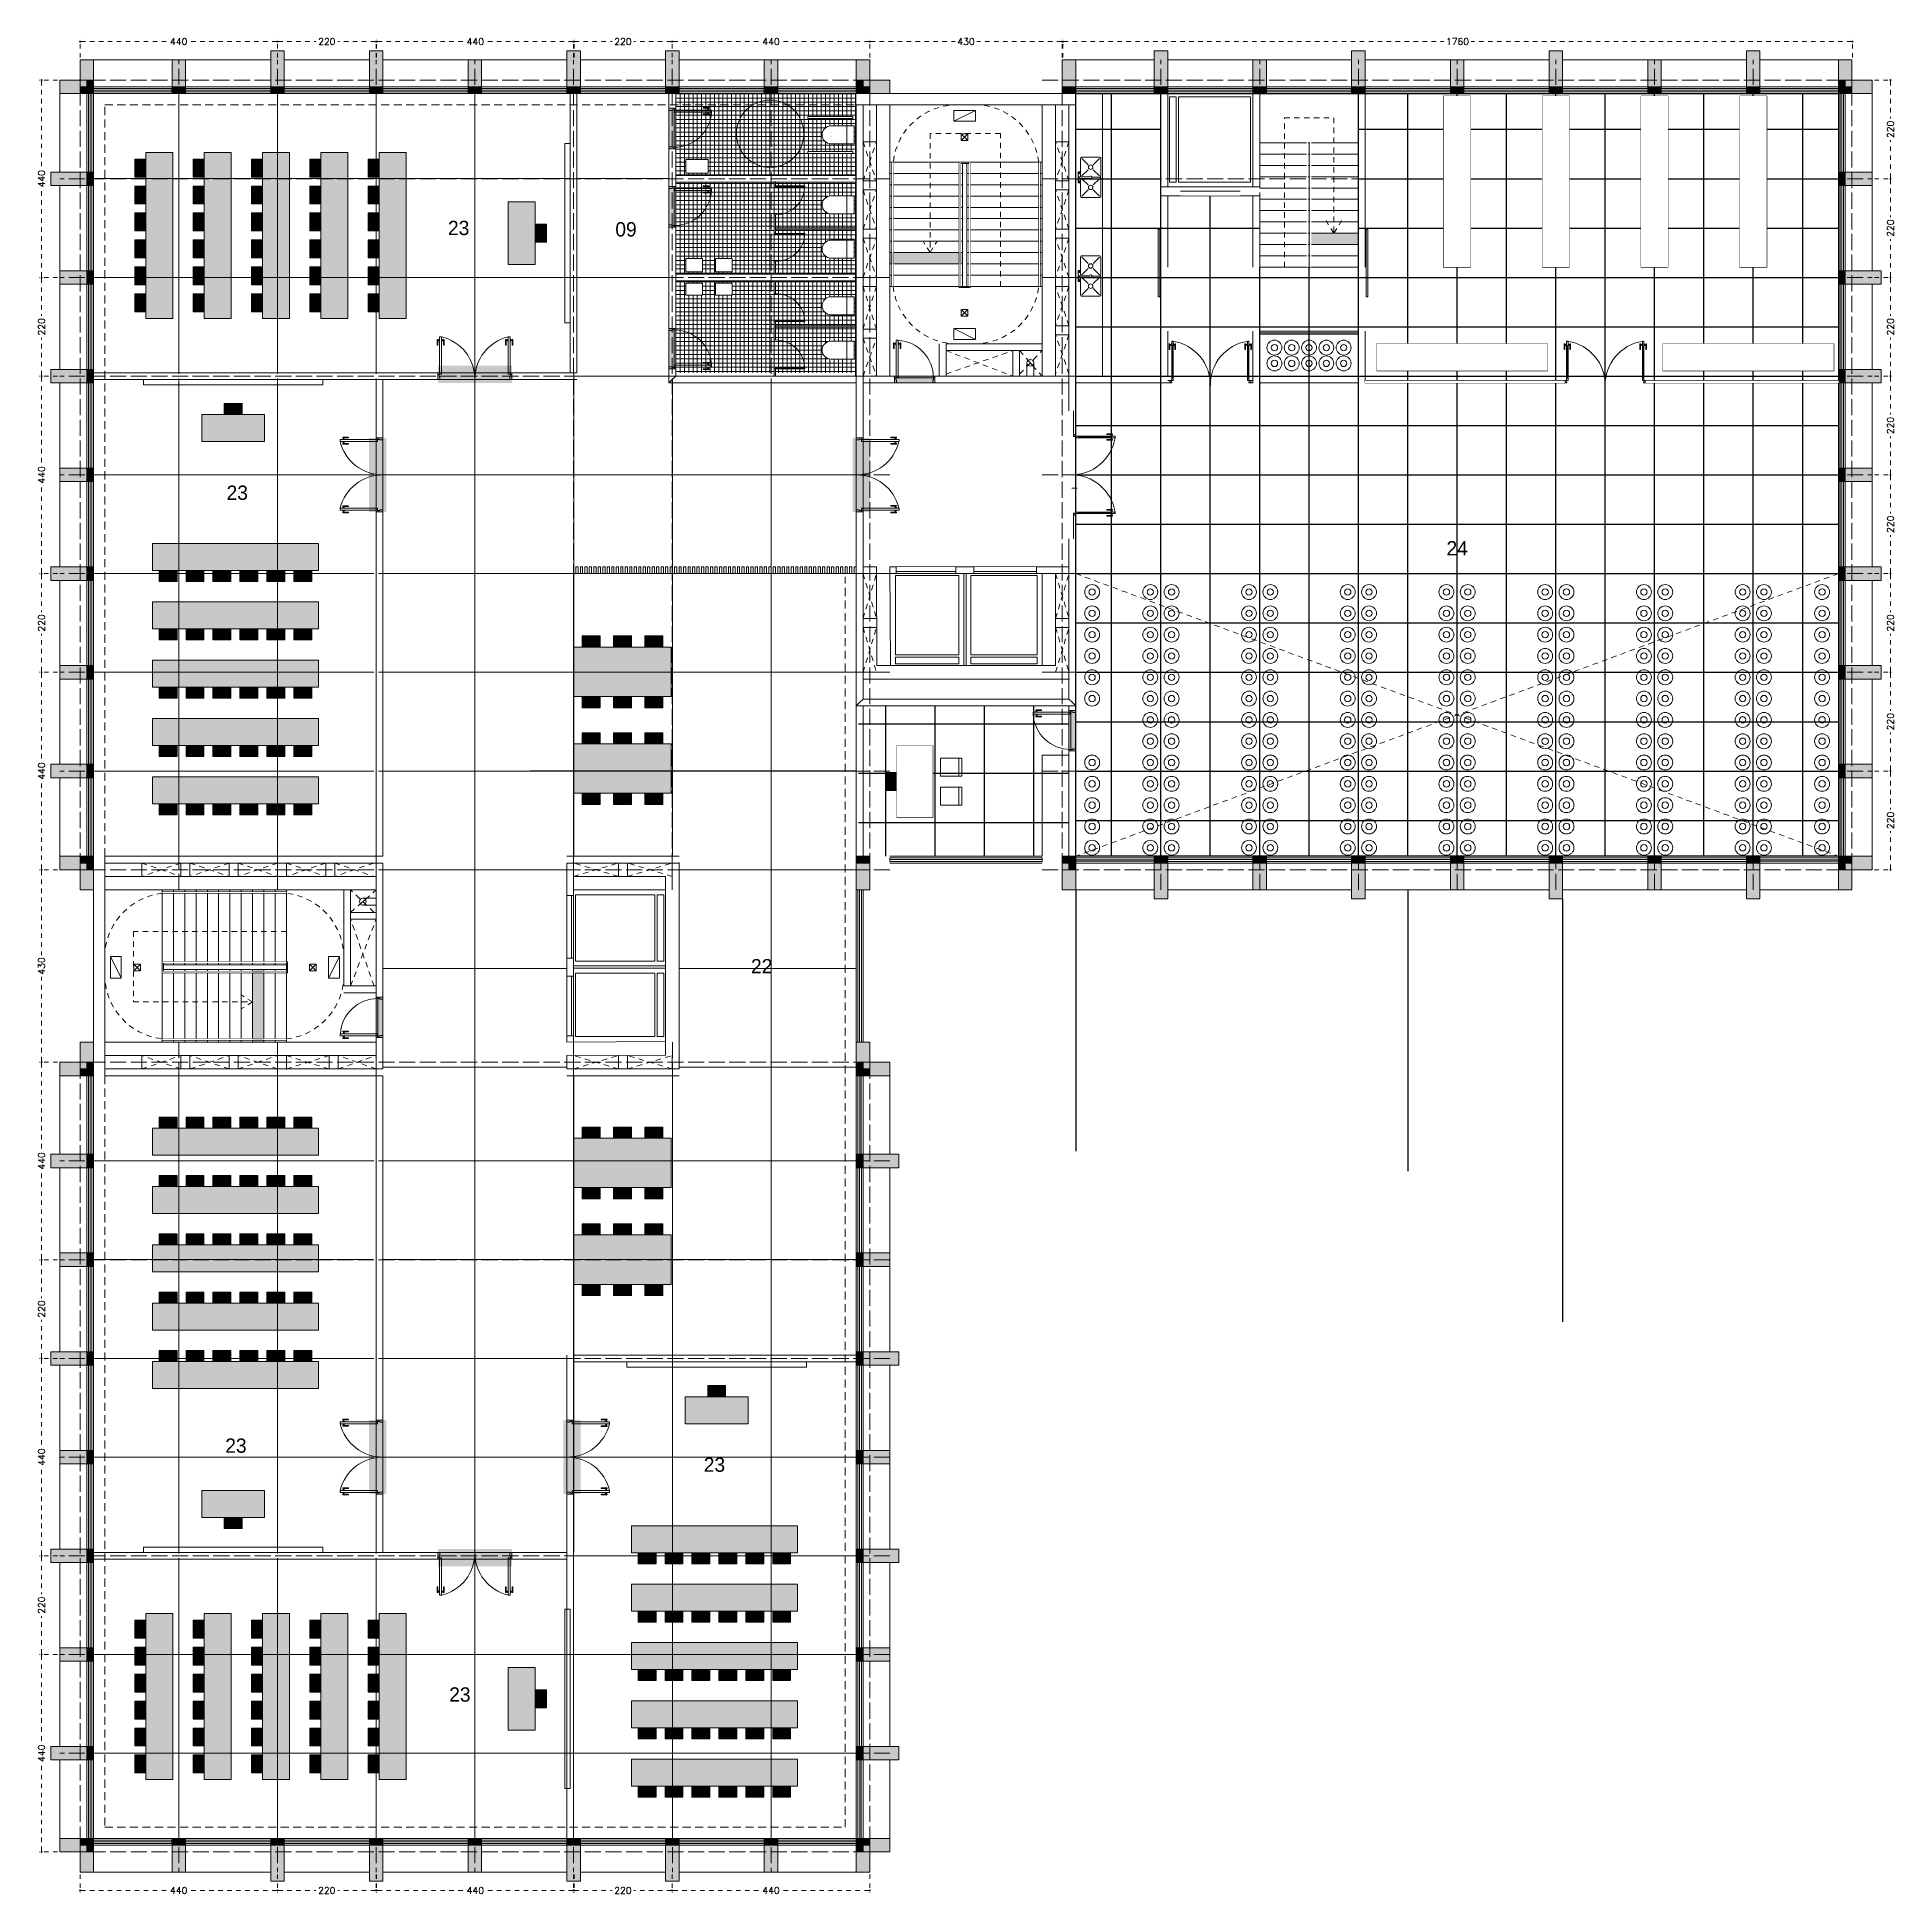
# Model space of a CAD drawing. Header units: metres. Extents: x -175 to 101, y -7 to 93.
# Drawn here: x -115.49 to -74.09, y 3.58 to 44.98 of the extents above; entities that cross this region are included whole.
import ezdxf

# ---------------------------------------------------------------- set-up
doc = ezdxf.new("R2010")
doc.units = ezdxf.units.M
doc.set_wipeout_variables(frame=1)
doc.linetypes.add('ACAD_ISO02W100', pattern=[15, 12, -3])
doc.linetypes.add('ST_PUNTOS2', pattern=[0.03175, 0, -0.03175])
for name, color, linetype, lineweight in [('DG_CARPINTERÍA', 251, 'Continuous', 9), ('DG_DETALLADO', 251, 'Continuous', 9), ('DG_MOBILIARIO', 252, 'Continuous', 9), ('DG_MURO', 251, 'Continuous', 0), ('DG_SOMBREADO', 251, 'Continuous', 5), ('DG_TEXTO', 7, 'Continuous', 9), ('DG_VIDRIO', 253, 'Continuous', 9), ('I_BAJANTE', 250, 'Continuous', 9), ('I_ELECTRICIDAD', 32, 'Continuous', 9), ('I_INCENDIO', 12, 'Continuous', 15)]:
    doc.layers.add(name, color=color, linetype=linetype, lineweight=lineweight)
for name, color, linetype, lineweight, transparency in [('DG_COTAS', 250, 'Continuous', 5, 0.4), ('DG_DISCONTINUA', 252, 'ACAD_ISO02W100', 5, 0.6), ('DG_EJES', 253, 'ACAD_ISO02W100', 5, 0.7), ('DG_PROYECTADA', 253, 'ACAD_ISO02W100', 9, 0.4), ('DG_TRANSPARENTE', 251, 'Continuous', 9, 0.8)]:
    doc.layers.add(name, color=color, linetype=linetype, lineweight=lineweight, transparency=transparency)
doc.styles.add('st_Romans', font='romans.shx')
doc.dimstyles.new('st50cm', dxfattribs={"dimscale": 0.5, "dimtxt": 0.4, "dimasz": 0.04, "dimexe": 0.1, "dimexo": 0.1, "dimgap": 0.1, "dimtad": 0, "dimdec": 1, "dimlfac": 100, "dimzin": 9, "dimdsep": 46, "dimtxsty": 'st_Romans', "dimblk": 'STDAVIDCOTA', "dimcen": 0, "dimdle": 0.05, "dimclrd": 33, "dimclre": 33, "dimclrt": 256, "dimazin": 2, "dimtfac": 1, "dimtdec": 1, "dimtofl": 0, "dimtmove": 0, "dimatfit": 3, "dimldrblk": 'DOTBLANK', "dimfxl": 1, "dimtolj": 1, "dimtzin": 1, "dimlwd": 5, "dimlwe": 5, "dimarcsym": 0})
pattern_1 = [(90, (-105.7314, 35.2255), (-2.20027, 0), []), (180, (-105.7314, 35.2255), (-2e-16, -2.20027), [])]

msp = doc.modelspace()

# ---------------------------------------------------------------- texts
at = {"layer": 'DG_TEXTO', "attachment_point": 1}
for s, insert, char_height in [('{\\fCentury Gothic|b0|i0|c0|p34;23}', (-106.33, 40.8885), 0.319369), ('{\\fCentury Gothic|b0|i0|c0|p34;09}', (-102.6011, 40.8586), 0.319369), ('{\\fCentury Gothic|b0|i0|c0|p34;23}', (-111.265, 34.9883), 0.319369), ('{\\fCentury Gothic|b0|i0|c0|p34;24}', (-84.0782, 33.749), 0.319369), ('22', (-99.5782, 24.4354), 0.31937), ('{\\fCentury Gothic|b0|i0|c0|p34;23}', (-111.2947, 13.7511), 0.319369), ('{\\fCentury Gothic|b0|i0|c0|p34;23}', (-100.6299, 13.3268), 0.319369), ('{\\fCentury Gothic|b0|i0|c0|p34;23}', (-106.3032, 8.2046), 0.319369)]:
    msp.add_mtext_dynamic_manual_height_columns(s, width=0.660603, gutter_width=1.5968, heights=[0], dxfattribs=dict(at, insert=insert, char_height=char_height))

# ---------------------------------------------------------------- blocks, each defined once
blk = doc.blocks.new('PILAR MARILDITA')
at = {"layer": 'DG_SOMBREADO', "transparency": 33554687}
h = blk.add_hatch(color=252, dxfattribs=at)
h.dxf.hatch_style = 1
h.paths.add_polyline_path([(-4788.306, 2918.811), (-4788.306, 2918.511), (-4789.106, 2918.511), (-4789.106, 2918.811)])
at = {"layer": 'DG_MURO'}
blk.add_lwpolyline([(-4788.306, 2918.511), (-4788.306, 2918.811), (-4789.106, 2918.811), (-4789.106, 2918.511)], close=True, dxfattribs=at)
blk = doc.blocks.new('PILARN UEVO')
at = {"layer": 'DG_SOMBREADO', "transparency": 33554534}
h = blk.add_hatch(color=252, dxfattribs=at)
h.dxf.hatch_style = 1
h.paths.add_polyline_path([(-5353.299, 2897.9), (-5353.599, 2897.9), (-5353.599, 2897.75), (-5353.299, 2897.75)])
at = {"layer": 'DG_MURO'}
blk.add_lwpolyline([(-5353.599, 2897.75), (-5353.299, 2897.75), (-5353.299, 2897.9), (-5353.599, 2897.9)], close=True, dxfattribs=at)
at = {"layer": 'DG_CARPINTERÍA', "linetype": 'Continuous', "rotation": 270}
blk.add_blockref('PILAR MARILDITA', (-8272.11, -1891.356), dxfattribs=at)
blk = doc.blocks.new('PILAR FALSO')
at = {"layer": 'DG_SOMBREADO', "transparency": 33554534}
h = blk.add_hatch(color=252, dxfattribs=at)
h.dxf.hatch_style = 1
h.paths.add_polyline_path([(-5319.966, 2906.44), (-5320.116, 2906.44), (-5320.116, 2906.14), (-5319.966, 2906.14)])
at = {"layer": 'DG_SOMBREADO', "transparency": 33554610}
h = blk.add_hatch(color=252, dxfattribs=at)
h.dxf.hatch_style = 1
h.paths.add_polyline_path([(-5319.366, 2906.14), (-5319.366, 2906.44), (-5319.966, 2906.44), (-5319.966, 2906.14)])
at = {"layer": 'DG_MURO'}
for points in [[(-5319.966, 2906.44), (-5319.966, 2906.14), (-5320.116, 2906.14), (-5320.116, 2906.44)], [(-5319.366, 2906.44), (-5319.366, 2906.14), (-5319.966, 2906.14), (-5319.966, 2906.44)]]:
    blk.add_lwpolyline(points, close=True, dxfattribs=at)
blk = doc.blocks.new('vent marildita')
at = {"layer": 'DG_SOMBREADO'}
blk.add_line((-4564.343, 2986.828), (-4564.343, 2988.728), dxfattribs=at)
blk.add_lwpolyline([(-4563.631, 2986.828), (-4563.631, 2988.728), (-4563.706, 2988.728), (-4563.706, 2986.828)], close=True, dxfattribs=at)
at = {"layer": 'DG_TRANSPARENTE'}
for p, q in [((-4563.743, 2988.728), (-4563.743, 2986.828)), ((-4563.593, 2986.828), (-4563.593, 2988.728))]:
    blk.add_line(p, q, dxfattribs=at)
at = {"layer": 'DG_VIDRIO'}
blk.add_line((-4563.668, 2986.828), (-4563.668, 2988.728), dxfattribs=at)
blk = doc.blocks.new('ven1 marildita')
at = {"layer": 'DG_SOMBREADO'}
blk.add_line((-4566.098, 2973.778), (-4566.098, 2975.528), dxfattribs=at)
blk.add_lwpolyline([(-4565.385, 2973.778), (-4565.385, 2975.528), (-4565.46, 2975.528), (-4565.46, 2973.778)], close=True, dxfattribs=at)
at = {"layer": 'DG_TRANSPARENTE'}
for p, q in [((-4565.498, 2975.528), (-4565.498, 2973.778)), ((-4565.348, 2973.778), (-4565.348, 2975.528))]:
    blk.add_line(p, q, dxfattribs=at)
at = {"layer": 'DG_VIDRIO'}
blk.add_line((-4565.423, 2973.778), (-4565.423, 2975.528), dxfattribs=at)
blk = doc.blocks.new('SILLA SALON')
at = {"layer": 'DG_TRANSPARENTE', "linetype": 'Continuous', "true_color": 0xffffff, "transparency": 33554687}
h = blk.add_hatch(color=7, dxfattribs=at)
h.dxf.hatch_style = 1
h.paths.add_polyline_path([(-5178.271, 2835.676), (-5178.471, 2835.676), (-5178.471, 2835.276), (-5178.271, 2835.276)])
h.paths.add_polyline_path([(-5178.221, 2835.676), (-5178.271, 2835.676), (-5178.271, 2835.276), (-5178.221, 2835.276)])
at = {"layer": 'DG_MOBILIARIO'}
for p, q in [((-5178.471, 2835.676), (-5178.221, 2835.676)), ((-5178.271, 2835.276), (-5178.271, 2835.676)), ((-5178.221, 2835.676), (-5178.221, 2835.276)), ((-5178.221, 2835.276), (-5178.471, 2835.276))]:
    blk.add_line(p, q, dxfattribs=at)
blk = doc.blocks.new('mesa marildita 6 pers')
at = {"layer": 'DG_TRANSPARENTE', "linetype": 'Continuous', "true_color": 0xffffff, "transparency": 33554687}
h = blk.add_hatch(color=7, dxfattribs=at)
h.dxf.hatch_style = 1
h.paths.add_polyline_path([(-4777.925, 2860.356), (-4780.1, 2860.356), (-4780.1, 2859.256), (-4777.925, 2859.256)])
at = {"layer": 'DG_MOBILIARIO'}
blk.add_lwpolyline([(-4777.925, 2859.256), (-4777.925, 2860.356), (-4780.1, 2860.356), (-4780.1, 2859.256)], close=True, dxfattribs=at)
at = {"layer": 'DG_MOBILIARIO', "rotation": 90}
for p in [(-1944.236, 8038.827), (-1943.536, 8038.827), (-1942.836, 8038.827)]:
    blk.add_blockref('SILLA SALON', p, dxfattribs=at)
at = {"layer": 'DG_MOBILIARIO', "xscale": -1, "rotation": 90}
for p in [(-1944.236, -2319.215), (-1943.536, -2319.215), (-1942.836, -2319.215)]:
    blk.add_blockref('SILLA SALON', p, dxfattribs=at)
blk = doc.blocks.new('30 al1')
at = {"layer": 'DG_TRANSPARENTE', "linetype": 'Continuous', "true_color": 0xffffff, "transparency": 33554687}
h = blk.add_hatch(color=7, dxfattribs=at)
h.dxf.hatch_style = 1
h.paths.add_polyline_path([(-5132.276, 2805.971), (-5132.876, 2805.971), (-5132.876, 2802.271), (-5132.276, 2802.271)])
h.paths.add_polyline_path([(-5130.976, 2805.971), (-5131.576, 2805.971), (-5131.576, 2802.271), (-5130.976, 2802.271)])
h.paths.add_polyline_path([(-5129.676, 2805.971), (-5130.276, 2805.971), (-5130.276, 2802.271), (-5129.676, 2802.271)])
h.paths.add_polyline_path([(-5128.376, 2805.971), (-5128.976, 2805.971), (-5128.976, 2802.271), (-5128.376, 2802.271)])
h.paths.add_polyline_path([(-5127.076, 2805.971), (-5127.676, 2805.971), (-5127.676, 2802.271), (-5127.076, 2802.271)])
h.paths.add_polyline_path([(-5124.202, 2804.771), (-5124.802, 2804.771), (-5124.802, 2803.371), (-5124.202, 2803.371)])
at = {"layer": 'DG_MOBILIARIO'}
for points in [[(-5132.276, 2805.971), (-5132.876, 2805.971), (-5132.876, 2802.271), (-5132.276, 2802.271)], [(-5130.976, 2805.971), (-5131.576, 2805.971), (-5131.576, 2802.271), (-5130.976, 2802.271)], [(-5129.676, 2805.971), (-5130.276, 2805.971), (-5130.276, 2802.271), (-5129.676, 2802.271)], [(-5128.376, 2805.971), (-5128.976, 2805.971), (-5128.976, 2802.271), (-5128.376, 2802.271)], [(-5127.076, 2805.971), (-5127.676, 2805.971), (-5127.676, 2802.271), (-5127.076, 2802.271)], [(-5123.421, 2806.071), (-5123.541, 2806.071), (-5123.541, 2802.071), (-5123.421, 2802.071)], [(-5124.802, 2803.371), (-5124.202, 2803.371), (-5124.202, 2804.771), (-5124.802, 2804.771)]]:
    blk.add_lwpolyline(points, close=True, dxfattribs=at)
at = {"layer": 'DG_MOBILIARIO', "rotation": 180}
for p in [(-10311.346, 5641.097), (-10310.046, 5641.097), (-10308.746, 5641.097), (-10307.446, 5641.097), (-10306.146, 5641.097), (-10311.346, 5640.497), (-10310.046, 5640.497), (-10308.746, 5640.497), (-10307.446, 5640.497), (-10306.146, 5640.497), (-10311.346, 5639.897), (-10310.046, 5639.897), (-10308.746, 5639.897), (-10307.446, 5639.897), (-10306.146, 5639.897), (-10311.346, 5639.297), (-10310.046, 5639.297), (-10308.746, 5639.297), (-10307.446, 5639.297), (-10306.146, 5639.297), (-10311.346, 5638.697), (-10310.046, 5638.697), (-10308.746, 5638.697), (-10307.446, 5638.697), (-10306.146, 5638.697), (-10311.346, 5638.097), (-10310.046, 5638.097), (-10308.746, 5638.097), (-10307.446, 5638.097), (-10306.146, 5638.097)]:
    blk.add_blockref('SILLA SALON', p, dxfattribs=at)
at = {"layer": 'DG_MOBILIARIO'}
blk.add_blockref('SILLA SALON', (54.269, -31.406), dxfattribs=at)
blk = doc.blocks.new('ejes marildita')
at = {"layer": 'DG_EJES', "ltscale": 0.03}
for p, q in [((-4563.893, 2991.528), (-4563.893, 2973.028)), ((-4559.493, 2991.528), (-4559.493, 2973.028)), ((-4557.293, 2991.528), (-4557.293, 2973.028)), ((-4552.893, 2991.528), (-4552.893, 2973.028)), ((-4550.693, 2991.528), (-4550.693, 2973.028)), ((-4546.293, 2991.528), (-4546.293, 2973.028)), ((-4545.843, 2991.078), (-4564.343, 2991.078)), ((-4545.843, 2986.678), (-4564.343, 2986.678)), ((-4545.843, 2984.478), (-4564.343, 2984.478)), ((-4545.843, 2980.078), (-4564.343, 2980.078)), ((-4545.843, 2977.878), (-4564.343, 2977.878)), ((-4545.843, 2973.478), (-4564.343, 2973.478))]:
    blk.add_line(p, q, dxfattribs=at)
at = {"layer": 'DG_EJES', "ltscale": 0.03, "transparency": 33554483}
for p, q in [((-4561.693, 2991.528), (-4561.693, 2973.028)), ((-4555.093, 2991.528), (-4555.093, 2973.028)), ((-4548.493, 2991.528), (-4548.493, 2973.028)), ((-4545.843, 2988.878), (-4564.343, 2988.878)), ((-4545.843, 2982.278), (-4564.343, 2982.278)), ((-4545.843, 2975.678), (-4564.343, 2975.678))]:
    blk.add_line(p, q, dxfattribs=at)
at = {"layer": 'DG_MURO', "xscale": -1, "rotation": 270}
for p in [(-7461.494, 8342.327), (-7461.494, 8337.927), (-7461.494, 8333.527), (-7461.494, 8329.127)]:
    blk.add_blockref('PILARN UEVO', p, dxfattribs=at)
at = {"layer": 'DG_MURO'}
for p, rotation in [((-1648.693, 8342.327), 90), ((-1648.693, 8337.927), 90), ((-1648.693, 8333.527), 90), ((-1648.693, 8329.127), 90), ((793.956, 75.878), 359.999999999846), ((796.156, 75.878), 359.999999999846), ((800.556, 75.878), 359.999999999846), ((802.756, 75.878), 359.999999999846)]:
    blk.add_blockref('PILARN UEVO', p, dxfattribs=dict(at, rotation=rotation))
blk = doc.blocks.new('PUERTA')
at = {"layer": 'DG_SOMBREADO', "true_color": 0xffffff, "transparency": 33554687}
h = blk.add_hatch(color=7, dxfattribs=at)
h.dxf.hatch_style = 1
h.paths.add_polyline_path([(-771.302, 2180.363), (-772.202, 2180.363), (-772.202, 2180.189), (-771.302, 2180.189)])
at = {"layer": 'DG_CARPINTERÍA', "linetype": 'Continuous', "transparency": 33554508}
blk.add_line((-772.202, 2180.314), (-771.302, 2180.314), dxfattribs=at)
at = {"layer": 'DG_MOBILIARIO'}
for p, q in [((-772.169, 2181.082), (-772.205, 2181.082)), ((-772.169, 2181.067), (-772.205, 2181.067)), ((-772.114, 2181.082), (-772.078, 2181.082)), ((-772.114, 2181.067), (-772.078, 2181.067)), ((-772.202, 2180.202), (-772.202, 2180.352)), ((-771.302, 2180.202), (-771.302, 2180.352))]:
    blk.add_line(p, q, dxfattribs=at)
for points in [[(-772.205, 2181.094), (-772.205, 2180.967), (-772.22, 2180.967), (-772.22, 2181.094)], [(-772.164, 2181.1), (-772.164, 2181.05), (-772.169, 2181.05), (-772.169, 2181.1)], [(-772.164, 2181.152), (-772.119, 2181.152), (-772.119, 2180.32), (-772.164, 2180.32)], [(-772.119, 2181.1), (-772.119, 2181.05), (-772.114, 2181.05), (-772.114, 2181.1)], [(-772.078, 2181.094), (-772.078, 2180.967), (-772.063, 2180.967), (-772.063, 2181.094)], [(-772.169, 2180.267), (-772.169, 2180.314), (-772.202, 2180.314), (-772.202, 2180.202), (-772.157, 2180.202), (-772.157, 2180.267)], [(-772.171, 2180.314), (-772.171, 2180.284), (-772.169, 2180.284), (-772.169, 2180.314)], [(-772.134, 2180.32), (-772.164, 2180.32), (-772.164, 2180.322), (-772.134, 2180.322)], [(-771.335, 2180.267), (-771.335, 2180.314), (-771.302, 2180.314), (-771.302, 2180.202), (-771.347, 2180.202), (-771.347, 2180.267)]]:
    blk.add_lwpolyline(points, close=True, dxfattribs=at)
blk.add_circle((-772.168, 2180.319), 0.006, dxfattribs=at)
blk.add_arc((-772.168, 2180.319), 0.833, 359.7006, 86.6034, dxfattribs=at)
blk = doc.blocks.new('alumbrado emerg')
at = {"layer": 'I_INCENDIO', "linetype": 'Continuous'}
blk.add_line((-4485.87, 2768.52), (-4483.8, 2769.54), dxfattribs=at)
blk.add_lwpolyline([(-4485.87, 2769.54), (-4483.8, 2769.54), (-4483.8, 2768.52), (-4485.87, 2768.52)], close=True, dxfattribs=at)
blk = doc.blocks.new('lum 1')
at = {"layer": 'I_ELECTRICIDAD'}
for p, q in [((1951.407, 1556.534), (1951.557, 1556.684)), ((1951.557, 1556.534), (1951.407, 1556.684))]:
    blk.add_line(p, q, dxfattribs=at)
blk.add_lwpolyline([(1951.407, 1556.534), (1951.557, 1556.534), (1951.557, 1556.684), (1951.407, 1556.684)], close=True, dxfattribs=at)
blk = doc.blocks.new('bloque com marildita')
at = {"linetype": 'Continuous'}
blk.add_line((-4930.436, 2860.941), (-4930.436, 2859.99), dxfattribs=at)
at = {"layer": 'DG_CARPINTERÍA', "linetype": 'Continuous'}
for p, q in [((-4928.905, 2858.086), (-4928.905, 2861.476)), ((-4928.905, 2861.431), (-4926.137, 2861.431)), ((-4928.905, 2861.404), (-4926.137, 2861.404)), ((-4928.653, 2859.803), (-4928.653, 2861.476)), ((-4928.402, 2859.803), (-4928.402, 2861.476)), ((-4928.15, 2859.803), (-4928.15, 2861.476)), ((-4927.898, 2859.803), (-4927.898, 2861.476)), ((-4927.647, 2859.803), (-4927.647, 2861.476)), ((-4927.395, 2859.803), (-4927.395, 2861.476)), ((-4927.143, 2859.803), (-4927.143, 2861.476)), ((-4926.892, 2859.803), (-4926.892, 2861.476)), ((-4926.64, 2859.803), (-4926.64, 2861.476)), ((-4926.388, 2859.803), (-4926.388, 2861.476)), ((-4926.137, 2859.803), (-4926.137, 2861.476)), ((-4928.905, 2859.875), (-4926.137, 2859.875)), ((-4928.905, 2859.848), (-4926.137, 2859.848)), ((-4928.905, 2859.632), (-4926.137, 2859.632)), ((-4928.878, 2859.848), (-4928.878, 2859.659)), ((-4928.878, 2859.803), (-4926.137, 2859.803)), ((-4928.878, 2859.704), (-4926.137, 2859.704)), ((-4928.653, 2858.086), (-4928.653, 2859.704)), ((-4928.402, 2858.086), (-4928.402, 2859.704)), ((-4928.15, 2858.086), (-4928.15, 2859.704)), ((-4927.898, 2858.086), (-4927.898, 2859.704)), ((-4927.647, 2858.086), (-4927.647, 2859.704)), ((-4927.395, 2858.086), (-4927.395, 2859.704)), ((-4927.143, 2858.086), (-4927.143, 2859.704)), ((-4926.892, 2858.086), (-4926.892, 2859.704)), ((-4926.64, 2858.086), (-4926.64, 2859.704)), ((-4926.388, 2858.086), (-4926.388, 2859.704)), ((-4926.137, 2859.875), (-4926.11, 2859.875)), ((-4926.137, 2859.704), (-4926.137, 2859.803)), ((-4926.137, 2859.704), (-4926.137, 2859.803)), ((-4926.137, 2858.086), (-4926.137, 2859.704)), ((-4926.11, 2859.632), (-4926.137, 2859.632)), ((-4926.11, 2859.875), (-4926.11, 2859.632)), ((-4928.905, 2858.158), (-4926.137, 2858.158)), ((-4928.905, 2858.131), (-4926.137, 2858.131))]:
    blk.add_line(p, q, dxfattribs=at)
for points in [[(-4917.876, 2859.891), (-4917.726, 2859.891), (-4917.726, 2861.366), (-4917.876, 2861.366)], [(-4917.876, 2859.621), (-4917.726, 2859.621), (-4917.726, 2858.206), (-4917.876, 2858.206)]]:
    blk.add_lwpolyline(points, close=True, dxfattribs=at)
at = {"layer": 'DG_DISCONTINUA', "ltscale": 0.01, "transparency": 33554483}
for p, q in [((-4929.361, 2862.076), (-4928.486, 2861.776)), ((-4928.486, 2862.076), (-4929.361, 2861.776)), ((-4928.286, 2862.076), (-4927.411, 2861.776)), ((-4927.411, 2862.076), (-4928.286, 2861.776)), ((-4927.211, 2862.076), (-4926.336, 2861.776)), ((-4926.336, 2862.076), (-4927.211, 2861.776)), ((-4926.136, 2862.076), (-4925.261, 2861.776)), ((-4925.261, 2862.076), (-4926.136, 2861.776)), ((-4925.061, 2862.076), (-4924.186, 2861.776)), ((-4924.186, 2862.076), (-4925.061, 2861.776)), ((-4919.736, 2861.776), (-4918.736, 2862.076)), ((-4918.736, 2861.776), (-4919.736, 2862.076)), ((-4918.536, 2861.776), (-4917.536, 2862.076)), ((-4917.536, 2861.776), (-4918.536, 2862.076)), ((-4924.706, 2860.976), (-4924.136, 2861.476)), ((-4924.184, 2860.976), (-4924.706, 2861.476)), ((-4924.706, 2859.336), (-4924.136, 2860.826)), ((-4924.184, 2859.336), (-4924.706, 2860.826)), ((-4929.361, 2857.486), (-4928.486, 2857.786)), ((-4928.486, 2857.486), (-4929.361, 2857.786)), ((-4928.286, 2857.486), (-4927.411, 2857.786)), ((-4927.411, 2857.486), (-4928.286, 2857.786)), ((-4927.211, 2857.486), (-4926.336, 2857.786)), ((-4926.336, 2857.486), (-4927.211, 2857.786)), ((-4926.136, 2857.486), (-4925.186, 2857.786)), ((-4925.186, 2857.486), (-4926.136, 2857.786)), ((-4924.986, 2857.486), (-4924.136, 2857.786)), ((-4924.136, 2857.486), (-4924.986, 2857.786)), ((-4919.736, 2857.486), (-4918.736, 2857.786)), ((-4918.736, 2857.486), (-4919.736, 2857.786)), ((-4918.536, 2857.486), (-4917.536, 2857.786)), ((-4917.536, 2857.486), (-4918.536, 2857.786))]:
    blk.add_line(p, q, dxfattribs=at)
at = {"layer": 'DG_DISCONTINUA', "ltscale": 0.01}
for p, q in [((-4930.186, 2859.941), (-4930.186, 2859.61)), ((-4924.856, 2859.941), (-4924.856, 2859.61)), ((-4926.892, 2858.98), (-4927.143, 2859.137)), ((-4926.892, 2858.98), (-4927.143, 2858.824))]:
    blk.add_line(p, q, dxfattribs=at)
blk.add_lwpolyline([(-4926.137, 2860.549), (-4929.547, 2860.549), (-4929.547, 2858.98), (-4926.892, 2858.98)], dxfattribs=at)
at = {"layer": 'DG_MURO'}
for p, q in [((-4930.436, 2857.336), (-4930.436, 2862.226)), ((-4930.186, 2857.336), (-4930.186, 2862.226)), ((-4923.986, 2862.226), (-4930.186, 2862.226)), ((-4923.986, 2862.076), (-4930.186, 2862.076)), ((-4924.136, 2862.076), (-4924.136, 2861.476)), ((-4923.986, 2862.076), (-4923.986, 2861.476)), ((-4917.386, 2862.226), (-4919.886, 2862.226)), ((-4919.886, 2858.086), (-4919.886, 2862.076)), ((-4917.386, 2862.076), (-4919.886, 2862.076)), ((-4919.736, 2858.086), (-4919.736, 2862.076)), ((-4917.536, 2862.086), (-4917.536, 2861.776)), ((-4917.386, 2862.086), (-4917.386, 2861.776)), ((-4930.186, 2861.776), (-4924.136, 2861.776)), ((-4919.736, 2861.776), (-4917.686, 2861.776)), ((-4917.686, 2861.776), (-4917.686, 2857.796)), ((-4917.386, 2861.776), (-4917.386, 2857.796)), ((-4930.186, 2861.476), (-4924.136, 2861.476)), ((-4924.856, 2861.476), (-4924.856, 2859.336)), ((-4924.706, 2861.476), (-4924.706, 2859.336)), ((-4919.736, 2861.476), (-4917.686, 2861.476)), ((-4924.136, 2860.976), (-4924.706, 2860.976)), ((-4924.136, 2860.826), (-4924.706, 2860.826)), ((-4924.136, 2860.976), (-4924.136, 2857.486)), ((-4923.986, 2860.976), (-4923.986, 2857.486)), ((-4919.736, 2859.731), (-4917.682, 2859.731)), ((-4924.136, 2859.336), (-4924.856, 2859.336)), ((-4924.136, 2859.186), (-4924.856, 2859.186)), ((-4930.186, 2858.086), (-4924.136, 2858.086)), ((-4930.186, 2857.786), (-4924.136, 2857.786)), ((-4919.885, 2857.786), (-4917.685, 2857.796)), ((-4919.885, 2857.486), (-4919.885, 2857.786)), ((-4919.735, 2857.486), (-4919.735, 2857.786)), ((-4917.536, 2857.486), (-4917.536, 2857.796)), ((-4917.386, 2857.486), (-4917.386, 2857.796)), ((-4923.986, 2857.486), (-4930.186, 2857.486)), ((-4923.986, 2857.336), (-4930.186, 2857.336)), ((-4917.386, 2857.486), (-4919.885, 2857.486)), ((-4917.386, 2857.336), (-4919.885, 2857.336))]:
    blk.add_line(p, q, dxfattribs=at)
at = {"layer": 'DG_MURO', "transparency": 33554508}
for p, q in [((-4924.136, 2861.476), (-4924.136, 2860.976)), ((-4923.986, 2861.476), (-4923.986, 2860.976))]:
    blk.add_line(p, q, dxfattribs=at)
at = {"layer": 'DG_TRANSPARENTE', "linetype": 'Continuous'}
for p, q in [((-4929.361, 2862.076), (-4929.361, 2861.776)), ((-4928.486, 2862.076), (-4928.486, 2861.776)), ((-4928.286, 2862.076), (-4928.286, 2861.776)), ((-4927.411, 2862.076), (-4927.411, 2861.776)), ((-4927.211, 2862.076), (-4927.211, 2861.776)), ((-4926.336, 2862.076), (-4926.336, 2861.776)), ((-4926.136, 2862.076), (-4926.136, 2861.776)), ((-4925.261, 2862.076), (-4925.261, 2861.776)), ((-4925.061, 2862.076), (-4925.061, 2861.776)), ((-4918.736, 2862.076), (-4918.736, 2861.776)), ((-4918.536, 2862.076), (-4918.536, 2861.776)), ((-4929.361, 2857.486), (-4929.361, 2857.786)), ((-4928.486, 2857.786), (-4928.486, 2857.486)), ((-4928.286, 2857.786), (-4928.286, 2857.486)), ((-4927.411, 2857.786), (-4927.411, 2857.486)), ((-4927.211, 2857.786), (-4927.211, 2857.486)), ((-4926.336, 2857.775), (-4926.336, 2857.475)), ((-4926.136, 2857.775), (-4926.136, 2857.475)), ((-4925.186, 2857.786), (-4925.186, 2857.486)), ((-4924.986, 2857.786), (-4924.986, 2857.486)), ((-4918.736, 2857.786), (-4918.736, 2857.486)), ((-4918.536, 2857.786), (-4918.536, 2857.486))]:
    blk.add_line(p, q, dxfattribs=at)
at = {"layer": 'I_BAJANTE', "linetype": 'Continuous'}
blk.add_line((-4924.49, 2861.165), (-4924.377, 2861.264), dxfattribs=at)
at = {"layer": 'I_BAJANTE', "linetype": 'Continuous', "transparency": 33554508}
for p, q in [((-4924.433, 2861.29), (-4924.136, 2861.29)), ((-4924.433, 2861.14), (-4924.136, 2861.14))]:
    blk.add_line(p, q, dxfattribs=at)
at = {"layer": 'I_BAJANTE', "linetype": 'Continuous'}
blk.add_circle((-4924.433, 2861.215), 0.075, dxfattribs=at)
at = {"layer": 'DG_MURO', "rotation": 90}
blk.add_blockref('PUERTA', (-2743.784, 3630.388), dxfattribs=at)
at = {"layer": 'I_ELECTRICIDAD', "rotation": 90.00000000000001}
blk.add_blockref('lum 1', (-3372.856, 908.268), dxfattribs=at)
at = {"layer": 'I_ELECTRICIDAD', "xscale": -1, "rotation": 270}
blk.add_blockref('lum 1', (-6482.158, 908.268), dxfattribs=at)
at = {"layer": 'I_INCENDIO', "linetype": 'Continuous', "yscale": 0.2348524815037153}
for p, xscale, zscale, rotation in [((-5580.253, 1806.475), 0.2348524815037153, 0.2348524815037153, 270.0000000005567), ((-4274.762, 1806.475), -0.2348524815037153, 0.2348524815037154, 89.99999999944326)]:
    blk.add_blockref('alumbrado emerg', p, dxfattribs=dict(at, xscale=xscale, zscale=zscale, rotation=rotation))
at = {"linetype": 'Continuous'}
for points, layer in [([(-4928.905, 2861.404), (-4928.905, 2861.431), (-4926.137, 2861.431), (-4926.137, 2861.404)], 'DG_CARPINTERÍA'), ([(-4928.905, 2859.875), (-4928.905, 2859.848), (-4926.137, 2859.848), (-4926.137, 2859.875)], 'DG_CARPINTERÍA'), ([(-4928.905, 2858.158), (-4928.905, 2858.131), (-4926.137, 2858.131), (-4926.137, 2858.158)], 'DG_CARPINTERÍA'), ([(-4919.736, 2859.956), (-4919.886, 2859.956), (-4919.886, 2861.351), (-4919.736, 2861.351)], 'DG_MURO'), ([(-4919.736, 2859.556), (-4919.886, 2859.556), (-4919.886, 2858.221), (-4919.736, 2858.221)], 'DG_MURO')]:
    blk.add_wipeout(points, dxfattribs=at).dxf.layer = layer
at = {"layer": 'DG_CARPINTERÍA'}
for p, q in [((-4919.786, 2861.351), (-4919.786, 2859.956)), ((-4919.736, 2861.351), (-4919.736, 2859.956)), ((-4919.786, 2858.221), (-4919.786, 2859.556)), ((-4919.736, 2858.221), (-4919.736, 2859.556))]:
    blk.add_line(p, q, dxfattribs=at)
at = {"layer": 'DG_CARPINTERÍA', "linetype": 'Continuous'}
blk.add_line((-4928.878, 2859.659), (-4926.137, 2859.659), dxfattribs=at)
for points in [[(-4919.696, 2859.891), (-4917.926, 2859.891), (-4917.926, 2861.366), (-4919.696, 2861.366)], [(-4919.696, 2859.621), (-4917.926, 2859.621), (-4917.926, 2858.206), (-4919.696, 2858.206)]]:
    blk.add_lwpolyline(points, close=True, dxfattribs=at)
at = {"layer": 'DG_DISCONTINUA', "ltscale": 0.01}
for centre, start, end in [((-4928.74, 2859.966), 96.5613, 180.993), ((-4926.302, 2859.966), 359.007, 83.4387)]:
    blk.add_arc(centre, 1.447, start, end, dxfattribs=at)
at = {"layer": 'DG_MURO'}
for p, q in [((-4919.886, 2861.351), (-4919.736, 2861.351)), ((-4919.886, 2859.956), (-4919.736, 2859.956)), ((-4919.736, 2859.781), (-4917.682, 2859.781)), ((-4919.886, 2859.556), (-4919.736, 2859.556)), ((-4919.887, 2858.086), (-4917.687, 2858.096)), ((-4919.886, 2858.221), (-4919.736, 2858.221))]:
    blk.add_line(p, q, dxfattribs=at)
at = {"linetype": 'Continuous'}
blk.add_wipeout([(-4928.905, 2859.632), (-4928.905, 2859.659), (-4926.137, 2859.659), (-4926.137, 2859.632)], dxfattribs=at).dxf.layer = 'DG_CARPINTERÍA'
at = {"transparency": 33554585}
h = blk.add_hatch(color=7, dxfattribs=at)
h.dxf.hatch_style = 1
h.paths.add_polyline_path([(-4926.892, 2859.704), (-4926.892, 2858.086), (-4926.64, 2858.086), (-4926.64, 2859.704)])
at = {"layer": 'DG_DISCONTINUA', "ltscale": 0.01}
for centre, start, end in [((-4928.749, 2859.586), 179.0527, 263.7828), ((-4926.292, 2859.586), 276.2172, 0.9473)]:
    blk.add_arc(centre, 1.437, start, end, dxfattribs=at)
blk = doc.blocks.new('BAÑOS N1')
at = {"layer": 'DG_TRANSPARENTE', "linetype": 'Continuous', "transparency": 33554457}
h = blk.add_hatch(dxfattribs=at)
h.set_pattern_fill('ANSI37', color=256, scale=0.03, angle=45)
edge = h.paths.add_edge_path()
edge.add_line((-5327.205, 2935.595), (-5327.855, 2935.595))
edge.add_line((-5327.855, 2935.595), (-5327.855, 2935.617))
edge.add_line((-5327.855, 2935.617), (-5327.885, 2935.617))
edge.add_line((-5327.885, 2935.617), (-5327.885, 2936.027))
edge.add_line((-5327.885, 2936.027), (-5327.855, 2936.027))
edge.add_arc((-5327.846, 2936.669), 0.642, 269.2434, 357.925)
edge.add_line((-5327.205, 2936.645), (-5327.855, 2936.645))
edge.add_line((-5327.855, 2936.645), (-5327.855, 2936.667))
edge.add_line((-5327.855, 2936.667), (-5327.885, 2936.667))
edge.add_line((-5327.885, 2936.667), (-5327.885, 2936.758))
edge.add_line((-5327.885, 2936.758), (-5330.08, 2936.758))
edge.add_line((-5330.08, 2936.758), (-5330.08, 2934.708))
edge.add_line((-5330.08, 2934.708), (-5327.885, 2934.708))
edge.add_line((-5327.885, 2934.708), (-5327.885, 2934.997))
edge.add_line((-5327.885, 2934.997), (-5327.855, 2934.997))
edge.add_arc((-5327.83, 2935.622), 0.625, 267.7046, 357.594)
h.paths.add_polyline_path([(-5328.818, 2935.028), (-5328.818, 2934.758), (-5329.192, 2934.758), (-5329.192, 2935.028)], flags=16)
h.paths.add_polyline_path([(-5329.48, 2935.028), (-5329.48, 2934.758), (-5329.854, 2934.758), (-5329.854, 2935.028)], flags=16)
edge = h.paths.add_edge_path()
edge.add_line((-5326.064, 2936.758), (-5327.855, 2936.758))
edge.add_line((-5327.855, 2936.758), (-5327.855, 2936.667))
edge.add_line((-5327.855, 2936.667), (-5327.205, 2936.667))
edge.add_arc((-5327.846, 2936.669), 0.642, 358.0649, 359.8683, ccw=False)
edge.add_line((-5327.205, 2936.647), (-5327.205, 2936.645))
edge.add_line((-5327.205, 2936.645), (-5327.205, 2936.645))
edge.add_arc((-5327.846, 2936.669), 0.642, 269.2434, 357.925, ccw=False)
edge.add_line((-5327.855, 2936.027), (-5327.855, 2935.738))
edge.add_line((-5327.855, 2935.738), (-5326.063, 2935.738))
edge.add_line((-5326.063, 2935.738), (-5326.064, 2936.758))
edge = h.paths.add_edge_path(flags=16)
edge.add_line((-5326.617, 2936.453), (-5326.105, 2936.453))
edge.add_line((-5326.105, 2936.453), (-5326.105, 2936.053))
edge.add_line((-5326.105, 2936.053), (-5326.617, 2936.053))
edge.add_arc((-5326.617, 2936.253), 0.2, 89.9976, 269.9976, ccw=False)
edge = h.paths.add_edge_path()
edge.add_line((-5326.063, 2935.708), (-5327.855, 2935.708))
edge.add_line((-5327.855, 2935.708), (-5327.855, 2935.617))
edge.add_line((-5327.855, 2935.617), (-5327.205, 2935.617))
edge.add_arc((-5327.83, 2935.622), 0.625, 358.0013, 359.589, ccw=False)
edge.add_line((-5327.205, 2935.6), (-5327.205, 2935.595))
edge.add_line((-5327.205, 2935.595), (-5327.205, 2935.595))
edge.add_arc((-5327.83, 2935.622), 0.625, 267.7046, 357.594, ccw=False)
edge.add_line((-5327.855, 2934.997), (-5327.855, 2934.708))
edge.add_line((-5327.855, 2934.708), (-5326.061, 2934.708))
edge.add_line((-5326.061, 2934.708), (-5326.063, 2935.708))
edge = h.paths.add_edge_path(flags=16)
edge.add_line((-5326.617, 2935.464), (-5326.105, 2935.464))
edge.add_line((-5326.105, 2935.464), (-5326.105, 2935.064))
edge.add_line((-5326.105, 2935.064), (-5326.617, 2935.064))
edge.add_arc((-5326.617, 2935.264), 0.2, 89.9976, 269.9976, ccw=False)
edge = h.paths.add_edge_path()
edge.add_line((-5327.885, 2933.65), (-5327.855, 2933.65))
edge.add_line((-5327.855, 2933.65), (-5327.855, 2933.671))
edge.add_line((-5327.855, 2933.671), (-5327.205, 2933.671))
edge.add_arc((-5327.83, 2933.645), 0.625, 362.406, 452.2954)
edge.add_line((-5327.855, 2934.27), (-5327.885, 2934.27))
edge.add_line((-5327.885, 2934.27), (-5327.885, 2934.558))
edge.add_line((-5327.885, 2934.558), (-5330.08, 2934.558))
edge.add_line((-5330.08, 2934.558), (-5330.08, 2932.508))
edge.add_line((-5330.08, 2932.508), (-5327.885, 2932.508))
edge.add_line((-5327.885, 2932.508), (-5327.885, 2932.59))
edge.add_line((-5327.885, 2932.59), (-5327.855, 2932.59))
edge.add_line((-5327.855, 2932.59), (-5327.855, 2932.611))
edge.add_line((-5327.855, 2932.611), (-5327.205, 2932.611))
edge.add_arc((-5327.855, 2932.59), 0.65, 361.918, 450)
edge.add_line((-5327.855, 2933.24), (-5327.885, 2933.24))
edge.add_line((-5327.885, 2933.24), (-5327.885, 2933.65))
h.paths.add_polyline_path([(-5328.818, 2934.208), (-5329.192, 2934.208), (-5329.192, 2934.508), (-5328.818, 2934.508)], flags=16)
h.paths.add_polyline_path([(-5329.48, 2934.208), (-5329.854, 2934.208), (-5329.854, 2934.508), (-5329.48, 2934.508)], flags=16)
edge = h.paths.add_edge_path()
edge.add_line((-5326.065, 2934.558), (-5327.855, 2934.558))
edge.add_line((-5327.855, 2934.558), (-5327.855, 2934.27))
edge.add_arc((-5327.83, 2933.645), 0.625, 2.406, 92.2954, ccw=False)
edge.add_line((-5327.205, 2933.671), (-5327.205, 2933.671))
edge.add_line((-5327.205, 2933.671), (-5327.205, 2933.667))
edge.add_arc((-5327.83, 2933.645), 0.625, 360.411, 361.9987, ccw=False)
edge.add_line((-5327.205, 2933.65), (-5327.855, 2933.65))
edge.add_line((-5327.855, 2933.65), (-5327.855, 2933.558))
edge.add_line((-5327.855, 2933.558), (-5326.065, 2933.558))
edge.add_line((-5326.065, 2933.558), (-5326.065, 2934.558))
edge = h.paths.add_edge_path(flags=16)
edge.add_line((-5326.617, 2934.203), (-5326.105, 2934.203))
edge.add_line((-5326.105, 2934.203), (-5326.105, 2933.803))
edge.add_line((-5326.105, 2933.803), (-5326.617, 2933.803))
edge.add_arc((-5326.617, 2934.003), 0.2, 90.0024, 270.0024, ccw=False)
edge = h.paths.add_edge_path()
edge.add_line((-5326.065, 2933.528), (-5327.855, 2933.528))
edge.add_line((-5327.855, 2933.528), (-5327.855, 2933.24))
edge.add_arc((-5327.855, 2932.59), 0.65, 361.918, 450, ccw=False)
edge.add_arc((-5327.855, 2932.59), 0.65, 360, 361.918, ccw=False)
edge.add_line((-5327.205, 2932.59), (-5327.855, 2932.59))
edge.add_line((-5327.855, 2932.59), (-5327.855, 2932.508))
edge.add_line((-5327.855, 2932.508), (-5326.065, 2932.508))
edge.add_line((-5326.065, 2932.508), (-5326.065, 2933.528))
edge = h.paths.add_edge_path(flags=16)
edge.add_line((-5326.617, 2933.214), (-5326.105, 2933.214))
edge.add_line((-5326.105, 2933.214), (-5326.105, 2932.814))
edge.add_line((-5326.105, 2932.814), (-5326.617, 2932.814))
edge.add_arc((-5326.617, 2933.014), 0.2, 90.0024, 270.0024, ccw=False)
h.paths.add_polyline_path([(-5326.07, 2932.358), (-5330.08, 2932.358), (-5330.08, 2930.533), (-5326.065, 2930.533)])
edge = h.paths.add_edge_path(flags=16)
edge.add_arc((-5327.975, 2931.43), 0.75, 90, 450, ccw=False)
h.paths.add_polyline_path([(-5329.354, 2932.008), (-5329.854, 2932.008), (-5329.854, 2932.308), (-5329.354, 2932.308)], flags=16)
h.paths.add_polyline_path([(-5327.136, 2931.091), (-5326.134, 2931.091), (-5326.134, 2931.049), (-5327.136, 2931.049)], flags=16)
h.paths.add_polyline_path([(-5327.136, 2931.825), (-5327.136, 2931.867), (-5326.134, 2931.867), (-5326.134, 2931.825)], flags=16)
edge = h.paths.add_edge_path(flags=16)
edge.add_line((-5326.617, 2931.655), (-5326.105, 2931.655))
edge.add_line((-5326.105, 2931.655), (-5326.105, 2931.255))
edge.add_line((-5326.105, 2931.255), (-5326.617, 2931.255))
edge.add_arc((-5326.617, 2931.455), 0.2, 89.9976, 269.9976, ccw=False)
edge = h.paths.add_edge_path(flags=16)
edge.add_arc((-5327.975, 2931.43), 0.75, 90, 450, ccw=False)
h = blk.add_hatch(dxfattribs=at)
h.set_pattern_fill('ANSI37', color=256, scale=0.03, angle=45)
h.paths.add_polyline_path([(-5327.225, 2931.43, 1), (-5328.725, 2931.43, 1)])
at = {"linetype": 'Continuous'}
for p, q in [((-5326.065, 2930.533), (-5326.07, 2936.833)), ((-5330.08, 2930.533), (-5326.055, 2930.533))]:
    blk.add_line(p, q, dxfattribs=at)
for p, q in [((-5327.855, 2935.708), (-5327.855, 2935.738)), ((-5327.855, 2933.558), (-5327.855, 2933.528))]:
    blk.add_line(p, q)
at = {"layer": 'DG_CARPINTERÍA'}
for p, q in [((-5327.885, 2936.667), (-5327.885, 2936.833)), ((-5327.855, 2936.667), (-5327.885, 2936.667)), ((-5327.855, 2936.667), (-5327.885, 2936.667)), ((-5327.855, 2936.667), (-5327.855, 2936.833)), ((-5326.267, 2936.453), (-5326.267, 2936.053)), ((-5327.885, 2935.617), (-5327.885, 2936.027)), ((-5327.855, 2936.027), (-5327.885, 2936.027)), ((-5327.855, 2936.027), (-5327.885, 2936.027)), ((-5327.855, 2935.738), (-5327.855, 2936.027)), ((-5327.855, 2935.617), (-5327.885, 2935.617)), ((-5327.855, 2935.738), (-5326.055, 2935.738)), ((-5327.855, 2935.617), (-5327.855, 2935.708)), ((-5327.855, 2935.708), (-5326.055, 2935.708)), ((-5326.267, 2935.464), (-5326.267, 2935.064)), ((-5327.885, 2934.997), (-5327.885, 2934.708)), ((-5327.855, 2934.997), (-5327.885, 2934.997)), ((-5327.855, 2934.997), (-5327.855, 2934.708)), ((-5327.885, 2934.27), (-5327.885, 2934.558)), ((-5327.855, 2934.27), (-5327.855, 2934.558)), ((-5327.855, 2934.27), (-5327.885, 2934.27)), ((-5326.267, 2933.803), (-5326.267, 2934.203)), ((-5327.885, 2933.65), (-5327.885, 2933.24)), ((-5327.855, 2933.65), (-5327.885, 2933.65)), ((-5327.855, 2933.65), (-5327.855, 2933.558)), ((-5327.855, 2933.558), (-5326.065, 2933.558)), ((-5327.855, 2933.528), (-5327.855, 2933.24)), ((-5327.855, 2933.528), (-5326.065, 2933.528)), ((-5327.855, 2933.24), (-5327.885, 2933.24)), ((-5327.855, 2933.24), (-5327.885, 2933.24)), ((-5326.267, 2932.814), (-5326.267, 2933.214)), ((-5327.885, 2932.59), (-5327.885, 2932.498)), ((-5327.855, 2932.59), (-5327.885, 2932.59)), ((-5327.855, 2932.59), (-5327.885, 2932.59)), ((-5327.855, 2932.59), (-5327.855, 2932.498)), ((-5326.267, 2931.655), (-5326.267, 2931.255))]:
    blk.add_line(p, q, dxfattribs=at)
for points in [[(-5327.855, 2936.667), (-5327.205, 2936.667), (-5327.205, 2936.645), (-5327.855, 2936.645)], [(-5327.855, 2935.617), (-5327.205, 2935.617), (-5327.205, 2935.595), (-5327.855, 2935.595)], [(-5329.854, 2935.028), (-5329.854, 2934.758), (-5329.48, 2934.758), (-5329.48, 2935.028)], [(-5328.818, 2935.028), (-5328.818, 2934.758), (-5329.192, 2934.758), (-5329.192, 2935.028)], [(-5329.854, 2934.208), (-5329.854, 2934.508), (-5329.48, 2934.508), (-5329.48, 2934.208)], [(-5328.818, 2934.208), (-5328.818, 2934.508), (-5329.192, 2934.508), (-5329.192, 2934.208)], [(-5327.855, 2933.65), (-5327.205, 2933.65), (-5327.205, 2933.671), (-5327.855, 2933.671)], [(-5327.855, 2932.59), (-5327.205, 2932.59), (-5327.205, 2932.611), (-5327.855, 2932.611)], [(-5329.854, 2932.308), (-5329.854, 2932.008), (-5329.354, 2932.008), (-5329.354, 2932.308)], [(-5327.136, 2931.867), (-5326.134, 2931.867), (-5326.134, 2931.825), (-5327.136, 2931.825)], [(-5327.136, 2931.049), (-5326.134, 2931.049), (-5326.134, 2931.091), (-5327.136, 2931.091)]]:
    blk.add_lwpolyline(points, close=True, dxfattribs=at)
for points in [[(-5326.105, 2936.053), (-5326.617, 2936.053, -1), (-5326.617, 2936.453), (-5326.105, 2936.453)], [(-5326.105, 2935.064), (-5326.617, 2935.064, -1), (-5326.617, 2935.464), (-5326.105, 2935.464)], [(-5326.105, 2934.203), (-5326.617, 2934.203, 1), (-5326.617, 2933.803), (-5326.105, 2933.803)], [(-5326.105, 2933.214), (-5326.617, 2933.214, 1), (-5326.617, 2932.814), (-5326.105, 2932.814)], [(-5326.105, 2931.255), (-5326.617, 2931.255, -1), (-5326.617, 2931.655), (-5326.105, 2931.655)]]:
    blk.add_lwpolyline(points, format="xyb", close=True, dxfattribs=at)
for centre, radius, start, end in [((-5327.846, 2936.669), 0.642, 269.2434, 359.8683), ((-5327.83, 2935.622), 0.625, 267.7046, 359.589), ((-5327.83, 2933.645), 0.625, 0.411, 92.2954), ((-5327.855, 2932.59), 0.65, 0, 90)]:
    blk.add_arc(centre, radius, start, end, dxfattribs=at)
at = {"layer": 'DG_MURO'}
for p, q in [((-5326.065, 2936.983), (-5330.23, 2936.983)), ((-5330.23, 2936.983), (-5330.23, 2930.533)), ((-5330.23, 2936.983), (-5330.155, 2936.908)), ((-5330.08, 2936.833), (-5330.155, 2936.908)), ((-5326.065, 2936.833), (-5330.08, 2936.833)), ((-5330.08, 2936.833), (-5330.08, 2930.533)), ((-5326.065, 2934.708), (-5330.08, 2934.708)), ((-5326.065, 2934.558), (-5330.08, 2934.558)), ((-5326.065, 2932.508), (-5330.08, 2932.508)), ((-5326.065, 2932.358), (-5330.08, 2932.358))]:
    blk.add_line(p, q, dxfattribs=at)
at = {"layer": 'DG_TRANSPARENTE'}
blk.add_circle((-5327.975, 2931.43), 0.75, dxfattribs=at)
at = {"layer": 'DG_MURO', "rotation": 270}
blk.add_blockref('PUERTA', (-7510.431, 2164.466), dxfattribs=at)
at = {"layer": 'DG_MURO', "xscale": -1, "rotation": 270}
for p in [(-7510.431, 3704.811), (-7510.431, 3703.066)]:
    blk.add_blockref('PUERTA', p, dxfattribs=at)
blk = doc.blocks.new('PUERTA VIDRIO')
at = {"layer": 'DG_SOMBREADO', "linetype": 'Continuous', "true_color": 0xffffff, "transparency": 33554687}
h = blk.add_hatch(dxfattribs=at)
h.set_pattern_fill('ANGLE')
h.set_pattern_definition([(0, (-0.2, 0), (0, 6.985), [5.08, -1.905]), (90, (-0.2, 0), (-6.985, 4e-16), [5.08, -1.905])])
h.paths.add_polyline_path([(-5219.428, 2829.99), (-5219.548, 2829.99), (-5219.548, 2828.19), (-5219.428, 2828.19)])
h = blk.add_hatch(dxfattribs=at)
h.set_pattern_fill('ANGLE')
h.set_pattern_definition([(0, (-0.9504, -2e-12), (0, 6.985), [5.08, -1.905]), (90, (-0.9504, -2e-12), (-6.985, 4e-16), [5.08, -1.905])])
h.paths.add_polyline_path([(-5219.435, 2829.99), (-5219.541, 2829.99), (-5219.541, 2828.19), (-5219.435, 2828.19)])
h = blk.add_hatch(dxfattribs=at)
h.set_pattern_fill('ANGLE')
h.set_pattern_definition([(0, (-0.4034, 0), (0, 6.985), [5.08, -1.905]), (90, (-0.4034, 0), (-6.985, 4e-16), [5.08, -1.905])])
h.paths.add_polyline_path([(-5219.451, 2829.99), (-5219.531, 2829.99), (-5219.531, 2828.19), (-5219.451, 2828.19)])
at = {"layer": 'DG_CARPINTERÍA'}
for p, q in [((-5220.321, 2829.957), (-5220.321, 2829.993)), ((-5220.321, 2829.914), (-5220.321, 2829.878)), ((-5220.306, 2829.957), (-5220.306, 2829.993)), ((-5220.306, 2829.914), (-5220.306, 2829.878)), ((-5220.288, 2829.919), (-5220.288, 2829.952)), ((-5219.568, 2829.919), (-5219.568, 2829.952)), ((-5219.518, 2829.919), (-5219.568, 2829.919)), ((-5219.513, 2829.99), (-5219.463, 2829.99)), ((-5220.321, 2828.267), (-5220.321, 2828.303)), ((-5220.321, 2828.224), (-5220.321, 2828.188)), ((-5220.306, 2828.267), (-5220.306, 2828.303)), ((-5220.306, 2828.224), (-5220.306, 2828.188)), ((-5220.288, 2828.262), (-5220.288, 2828.229)), ((-5219.518, 2828.262), (-5219.568, 2828.262)), ((-5219.568, 2828.262), (-5219.568, 2828.229)), ((-5219.513, 2828.19), (-5219.463, 2828.19))]:
    blk.add_line(p, q, dxfattribs=at)
for points in [[(-5220.391, 2829.952), (-5220.391, 2829.919), (-5219.518, 2829.919), (-5219.518, 2829.952)], [(-5220.338, 2829.952), (-5220.288, 2829.952), (-5220.288, 2829.957), (-5220.338, 2829.957)], [(-5220.338, 2829.919), (-5220.288, 2829.919), (-5220.288, 2829.914), (-5220.338, 2829.914)], [(-5220.333, 2829.993), (-5220.205, 2829.993), (-5220.205, 2830.008), (-5220.333, 2830.008)], [(-5220.333, 2829.878), (-5220.205, 2829.878), (-5220.205, 2829.863), (-5220.333, 2829.863)], [(-5219.518, 2829.934), (-5219.518, 2829.952), (-5219.52, 2829.952), (-5219.52, 2829.934)], [(-5219.483, 2829.957), (-5219.513, 2829.957), (-5219.513, 2829.99), (-5219.463, 2829.99), (-5219.463, 2829.945), (-5219.483, 2829.945)], [(-5219.513, 2829.959), (-5219.483, 2829.959), (-5219.483, 2829.957), (-5219.513, 2829.957)], [(-5220.391, 2828.229), (-5220.391, 2828.262), (-5219.518, 2828.262), (-5219.518, 2828.229)], [(-5220.338, 2828.262), (-5220.288, 2828.262), (-5220.288, 2828.267), (-5220.338, 2828.267)], [(-5220.338, 2828.229), (-5220.288, 2828.229), (-5220.288, 2828.224), (-5220.338, 2828.224)], [(-5220.333, 2828.303), (-5220.205, 2828.303), (-5220.205, 2828.318), (-5220.333, 2828.318)], [(-5220.333, 2828.188), (-5220.205, 2828.188), (-5220.205, 2828.173), (-5220.333, 2828.173)], [(-5219.518, 2828.247), (-5219.518, 2828.229), (-5219.52, 2828.229), (-5219.52, 2828.247)], [(-5219.483, 2828.223), (-5219.513, 2828.223), (-5219.513, 2828.19), (-5219.463, 2828.19), (-5219.463, 2828.235), (-5219.483, 2828.235)], [(-5219.513, 2828.221), (-5219.483, 2828.221), (-5219.483, 2828.223), (-5219.513, 2828.223)]]:
    blk.add_lwpolyline(points, close=True, dxfattribs=at)
for centre in [(-5219.517, 2829.956), (-5219.517, 2828.224)]:
    blk.add_circle(centre, 0.006, dxfattribs=at)
at = {"layer": 'DG_TRANSPARENTE'}
for p, q in [((-5219.568, 2829.935), (-5220.288, 2829.935)), ((-5219.568, 2828.245), (-5220.288, 2828.245))]:
    blk.add_line(p, q, dxfattribs=at)
for centre, start, end in [((-5219.421, 2830.07), 188.8792, 271.1794), ((-5219.421, 2828.111), 88.8206, 171.1208)]:
    blk.add_arc(centre, 0.98, start, end, dxfattribs=at)
blk = doc.blocks.new('puerta acristalada pasillos')
at = {"layer": 'DG_CARPINTERÍA'}
for p, q in [((-5282.233, 2929.402), (-5282.233, 2929.927)), ((-5282.183, 2929.402), (-5282.183, 2929.927)), ((-5282.233, 2927.602), (-5282.233, 2927.077)), ((-5282.183, 2927.602), (-5282.183, 2927.077))]:
    blk.add_line(p, q, dxfattribs=at)
at = {"layer": 'DG_CARPINTERÍA', "xscale": -1.000000000000001, "rotation": 180}
blk.add_blockref('PUERTA VIDRIO', (-62.72, 5757.592), dxfattribs=at)
blk = doc.blocks.new('PUERTA DOBLE')
at = {"layer": 'DG_SOMBREADO', "true_color": 0xffffff, "transparency": 33554687}
h = blk.add_hatch(color=7, dxfattribs=at)
h.dxf.hatch_style = 1
h.paths.add_polyline_path([(-5174.482, 2829.768), (-5174.482, 2828.118), (-5174.097, 2828.118), (-5174.097, 2829.768)])
at = {"layer": 'DG_MOBILIARIO'}
for p, q in [((-5175.058, 2829.735), (-5175.058, 2829.771)), ((-5175.043, 2829.735), (-5175.043, 2829.771)), ((-5174.175, 2829.768), (-5174.325, 2829.768)), ((-5175.058, 2829.68), (-5175.058, 2829.644)), ((-5175.043, 2829.68), (-5175.043, 2829.644)), ((-5175.058, 2828.206), (-5175.058, 2828.242)), ((-5175.058, 2828.151), (-5175.058, 2828.115)), ((-5175.043, 2828.206), (-5175.043, 2828.242)), ((-5175.043, 2828.151), (-5175.043, 2828.115)), ((-5174.175, 2828.118), (-5174.325, 2828.118))]:
    blk.add_line(p, q, dxfattribs=at)
for points in [[(-5175.07, 2829.771), (-5174.943, 2829.771), (-5174.943, 2829.786), (-5175.07, 2829.786)], [(-5174.241, 2829.735), (-5174.288, 2829.735), (-5174.288, 2829.768), (-5174.175, 2829.768), (-5174.175, 2829.723), (-5174.241, 2829.723)], [(-5175.128, 2829.73), (-5175.128, 2829.685), (-5174.293, 2829.685), (-5174.293, 2829.73)], [(-5175.076, 2829.73), (-5175.026, 2829.73), (-5175.026, 2829.735), (-5175.076, 2829.735)], [(-5175.076, 2829.685), (-5175.026, 2829.685), (-5175.026, 2829.68), (-5175.076, 2829.68)], [(-5175.07, 2829.644), (-5174.943, 2829.644), (-5174.943, 2829.629), (-5175.07, 2829.629)], [(-5174.293, 2829.7), (-5174.293, 2829.73), (-5174.295, 2829.73), (-5174.295, 2829.7)], [(-5174.288, 2829.737), (-5174.258, 2829.737), (-5174.258, 2829.735), (-5174.288, 2829.735)], [(-5175.128, 2828.156), (-5175.128, 2828.201), (-5174.293, 2828.201), (-5174.293, 2828.156)], [(-5175.076, 2828.201), (-5175.026, 2828.201), (-5175.026, 2828.206), (-5175.076, 2828.206)], [(-5175.076, 2828.156), (-5175.026, 2828.156), (-5175.026, 2828.151), (-5175.076, 2828.151)], [(-5175.07, 2828.242), (-5174.943, 2828.242), (-5174.943, 2828.257), (-5175.07, 2828.257)], [(-5175.07, 2828.115), (-5174.943, 2828.115), (-5174.943, 2828.1), (-5175.07, 2828.1)], [(-5174.293, 2828.186), (-5174.293, 2828.156), (-5174.295, 2828.156), (-5174.295, 2828.186)], [(-5174.241, 2828.151), (-5174.288, 2828.151), (-5174.288, 2828.118), (-5174.175, 2828.118), (-5174.175, 2828.163), (-5174.241, 2828.163)], [(-5174.288, 2828.149), (-5174.258, 2828.149), (-5174.258, 2828.151), (-5174.288, 2828.151)]]:
    blk.add_lwpolyline(points, close=True, dxfattribs=at)
for centre in [(-5174.292, 2829.734), (-5174.292, 2828.152)]:
    blk.add_circle(centre, 0.006, dxfattribs=at)
for centre, start, end in [((-5174.186, 2829.909), 193.4102, 270.6493), ((-5174.186, 2827.976), 89.3507, 166.5898)]:
    blk.add_arc(centre, 0.966, start, end, dxfattribs=at)
blk = doc.blocks.new('vidrio centro marildita')
at = {"layer": 'DG_SOMBREADO'}
blk.add_lwpolyline([(-4716.541, 2868.354), (-4716.541, 2864.964), (-4716.466, 2864.964), (-4716.466, 2868.354)], close=True, dxfattribs=at)
at = {"layer": 'DG_TRANSPARENTE'}
for p, q in [((-4716.579, 2868.354), (-4716.579, 2864.964)), ((-4716.429, 2864.964), (-4716.429, 2868.354))]:
    blk.add_line(p, q, dxfattribs=at)
at = {"layer": 'DG_VIDRIO'}
blk.add_line((-4716.504, 2868.354), (-4716.504, 2864.964), dxfattribs=at)
blk = doc.blocks.new('TUBO HIDRIPONICO')
at = {"layer": 'DG_CARPINTERÍA'}
blk.add_circle((-5112.932, 2824.347), 0.075, dxfattribs=at)
at = {"layer": 'DG_TRANSPARENTE'}
blk.add_circle((-5112.932, 2824.347), 0.175, dxfattribs=at)
blk = doc.blocks.new('huerta prod')
at = {"layer": 'DG_CARPINTERÍA', "xscale": -0.95, "yscale": 0.95, "zscale": 0.95, "rotation": 180}
for p in [(88.661, 5558.273), (88.661, 5557.798), (88.661, 5557.323), (88.661, 5556.848), (88.661, 5556.373), (88.661, 5555.898), (88.661, 5555.423), (88.661, 5554.948), (88.661, 5554.473), (88.661, 5553.998), (88.661, 5553.523), (88.661, 5553.048), (88.661, 5552.573)]:
    blk.add_blockref('TUBO HIDRIPONICO', p, dxfattribs=at)
blk = doc.blocks.new('STDAVIDCOTA')
at = {"color": 7}
blk.add_circle((0, 0), 0.5, dxfattribs=at)
blk = doc.blocks.new('*D182')
at = {"layer": 'Defpoints', "color": 0, "linetype": 'Continuous', "transparency": 16777216}
for p in [(-4965.574, 2839.339), (-4969.974, 2838.932), (-4965.574, 2838.932)]:
    blk.add_point(p, dxfattribs=at)
at = {"layer": 'DG_COTAS', "color": 33, "linetype": 'ST_PUNTOS2', "lineweight": 5, "transparency": 16777216}
for p, q in [((-4969.974, 2838.982), (-4969.974, 2839.389)), ((-4969.954, 2839.339), (-4968.017, 2839.339)), ((-4965.594, 2839.339), (-4967.531, 2839.339)), ((-4965.574, 2838.982), (-4965.574, 2839.389))]:
    blk.add_line(p, q, dxfattribs=at)
at = {"layer": 'DG_COTAS', "color": 33, "linetype": 'Continuous', "lineweight": 5, "transparency": 16777216, "xscale": 0.02, "yscale": 0.02, "zscale": 0.02, "rotation": 180}
blk.add_blockref('STDAVIDCOTA', (-4969.974, 2839.339), dxfattribs=at)
at = {"layer": 'DG_COTAS', "color": 33, "linetype": 'Continuous', "lineweight": 5, "transparency": 16777216, "xscale": 0.02, "yscale": 0.02, "zscale": 0.02}
blk.add_blockref('STDAVIDCOTA', (-4965.574, 2839.339), dxfattribs=at)
at = {"layer": 'DG_COTAS', "linetype": 'Continuous', "transparency": 16777216, "insert": (-4967.774, 2839.339), "char_height": 0.15, "attachment_point": 5, "style": 'st_Romans'}
blk.add_mtext('\\A1;440', dxfattribs=at)
blk = doc.blocks.new('_DotBlank')
at = {"color": 0, "lineweight": -2}
blk.add_line((-0.5, 0), (-1, 0), dxfattribs=at)
blk.add_circle((0, 0), 0.5, dxfattribs=at)
blk = doc.blocks.new('*D183')
at = {"layer": 'Defpoints', "color": 0, "linetype": 'Continuous', "transparency": 16777216}
for p in [(-4963.374, 2839.339), (-4965.574, 2838.932), (-4963.374, 2838.932)]:
    blk.add_point(p, dxfattribs=at)
at = {"layer": 'DG_COTAS', "color": 33, "linetype": 'ST_PUNTOS2', "lineweight": 5, "transparency": 16777216}
for p, q in [((-4965.574, 2838.982), (-4965.574, 2839.389)), ((-4965.554, 2839.339), (-4964.717, 2839.339)), ((-4963.394, 2839.339), (-4964.231, 2839.339)), ((-4963.374, 2838.982), (-4963.374, 2839.389))]:
    blk.add_line(p, q, dxfattribs=at)
at = {"layer": 'DG_COTAS', "color": 33, "linetype": 'Continuous', "lineweight": 5, "transparency": 16777216, "xscale": 0.02, "yscale": 0.02, "zscale": 0.02, "rotation": 180}
blk.add_blockref('STDAVIDCOTA', (-4965.574, 2839.339), dxfattribs=at)
at = {"layer": 'DG_COTAS', "color": 33, "linetype": 'Continuous', "lineweight": 5, "transparency": 16777216, "xscale": 0.02, "yscale": 0.02, "zscale": 0.02}
blk.add_blockref('STDAVIDCOTA', (-4963.374, 2839.339), dxfattribs=at)
at = {"layer": 'DG_COTAS', "linetype": 'Continuous', "transparency": 16777216, "insert": (-4964.474, 2839.339), "char_height": 0.15, "attachment_point": 5, "style": 'st_Romans'}
blk.add_mtext('\\A1;220', dxfattribs=at)
blk = doc.blocks.new('*D184')
at = {"layer": 'Defpoints', "color": 0, "linetype": 'Continuous', "transparency": 16777216}
for p in [(-4956.774, 2839.339), (-4958.974, 2838.932), (-4956.774, 2838.932)]:
    blk.add_point(p, dxfattribs=at)
at = {"layer": 'DG_COTAS', "color": 33, "linetype": 'ST_PUNTOS2', "lineweight": 5, "transparency": 16777216}
for p, q in [((-4958.974, 2838.982), (-4958.974, 2839.389)), ((-4958.954, 2839.339), (-4958.117, 2839.339)), ((-4956.794, 2839.339), (-4957.631, 2839.339)), ((-4956.774, 2838.982), (-4956.774, 2839.389))]:
    blk.add_line(p, q, dxfattribs=at)
at = {"layer": 'DG_COTAS', "color": 33, "linetype": 'Continuous', "lineweight": 5, "transparency": 16777216, "xscale": 0.02, "yscale": 0.02, "zscale": 0.02, "rotation": 180}
blk.add_blockref('STDAVIDCOTA', (-4958.974, 2839.339), dxfattribs=at)
at = {"layer": 'DG_COTAS', "color": 33, "linetype": 'Continuous', "lineweight": 5, "transparency": 16777216, "xscale": 0.02, "yscale": 0.02, "zscale": 0.02}
blk.add_blockref('STDAVIDCOTA', (-4956.774, 2839.339), dxfattribs=at)
at = {"layer": 'DG_COTAS', "linetype": 'Continuous', "transparency": 16777216, "insert": (-4957.874, 2839.339), "char_height": 0.15, "attachment_point": 5, "style": 'st_Romans'}
blk.add_mtext('\\A1;220', dxfattribs=at)
blk = doc.blocks.new('*D185')
at = {"layer": 'Defpoints', "color": 0, "linetype": 'Continuous', "transparency": 16777216}
for p in [(-4952.374, 2839.339), (-4956.774, 2838.932), (-4952.374, 2838.932)]:
    blk.add_point(p, dxfattribs=at)
at = {"layer": 'DG_COTAS', "color": 33, "linetype": 'ST_PUNTOS2', "lineweight": 5, "transparency": 16777216}
for p, q in [((-4956.774, 2838.982), (-4956.774, 2839.389)), ((-4956.754, 2839.339), (-4954.817, 2839.339)), ((-4952.394, 2839.339), (-4954.331, 2839.339)), ((-4952.374, 2838.982), (-4952.374, 2839.389))]:
    blk.add_line(p, q, dxfattribs=at)
at = {"layer": 'DG_COTAS', "color": 33, "linetype": 'Continuous', "lineweight": 5, "transparency": 16777216, "xscale": 0.02, "yscale": 0.02, "zscale": 0.02, "rotation": 180}
blk.add_blockref('STDAVIDCOTA', (-4956.774, 2839.339), dxfattribs=at)
at = {"layer": 'DG_COTAS', "color": 33, "linetype": 'Continuous', "lineweight": 5, "transparency": 16777216, "xscale": 0.02, "yscale": 0.02, "zscale": 0.02}
blk.add_blockref('STDAVIDCOTA', (-4952.374, 2839.339), dxfattribs=at)
at = {"layer": 'DG_COTAS', "linetype": 'Continuous', "transparency": 16777216, "insert": (-4954.574, 2839.339), "char_height": 0.15, "attachment_point": 5, "style": 'st_Romans'}
blk.add_mtext('\\A1;440', dxfattribs=at)
blk = doc.blocks.new('*D187')
at = {"layer": 'Defpoints', "color": 0, "linetype": 'Continuous', "transparency": 16777216}
for p in [(-4970.831, 2825.282), (-4970.424, 2825.282), (-4970.424, 2820.882)]:
    blk.add_point(p, dxfattribs=at)
at = {"layer": 'DG_COTAS', "color": 33, "linetype": 'ST_PUNTOS2', "lineweight": 5, "transparency": 16777216}
for p, q in [((-4970.474, 2825.282), (-4970.881, 2825.282)), ((-4970.831, 2825.262), (-4970.831, 2823.325)), ((-4970.831, 2820.902), (-4970.831, 2822.839)), ((-4970.474, 2820.882), (-4970.881, 2820.882))]:
    blk.add_line(p, q, dxfattribs=at)
at = {"layer": 'DG_COTAS', "color": 33, "linetype": 'Continuous', "lineweight": 5, "transparency": 16777216, "xscale": 0.02, "yscale": 0.02, "zscale": 0.02}
for p, rotation in [((-4970.831, 2825.282), 90), ((-4970.831, 2820.882), 270)]:
    blk.add_blockref('STDAVIDCOTA', p, dxfattribs=dict(at, rotation=rotation))
at = {"layer": 'DG_COTAS', "linetype": 'Continuous', "transparency": 16777216, "insert": (-4970.831, 2823.082), "char_height": 0.15, "attachment_point": 5, "rotation": 90, "style": 'st_Romans'}
blk.add_mtext('\\A1;440', dxfattribs=at)
blk = doc.blocks.new('*D188')
at = {"layer": 'Defpoints', "color": 0, "linetype": 'Continuous', "transparency": 16777216}
for p in [(-4970.831, 2827.482), (-4970.424, 2827.482), (-4970.424, 2825.282)]:
    blk.add_point(p, dxfattribs=at)
at = {"layer": 'DG_COTAS', "color": 33, "linetype": 'ST_PUNTOS2', "lineweight": 5, "transparency": 16777216}
for p, q in [((-4970.474, 2827.482), (-4970.881, 2827.482)), ((-4970.831, 2827.462), (-4970.831, 2826.625)), ((-4970.831, 2825.302), (-4970.831, 2826.139)), ((-4970.474, 2825.282), (-4970.881, 2825.282))]:
    blk.add_line(p, q, dxfattribs=at)
at = {"layer": 'DG_COTAS', "color": 33, "linetype": 'Continuous', "lineweight": 5, "transparency": 16777216, "xscale": 0.02, "yscale": 0.02, "zscale": 0.02}
for p, rotation in [((-4970.831, 2827.482), 90), ((-4970.831, 2825.282), 270)]:
    blk.add_blockref('STDAVIDCOTA', p, dxfattribs=dict(at, rotation=rotation))
at = {"layer": 'DG_COTAS', "linetype": 'Continuous', "transparency": 16777216, "insert": (-4970.831, 2826.382), "char_height": 0.15, "attachment_point": 5, "rotation": 90, "style": 'st_Romans'}
blk.add_mtext('\\A1;220', dxfattribs=at)
blk = doc.blocks.new('*D189')
at = {"layer": 'Defpoints', "color": 0, "linetype": 'Continuous', "transparency": 16777216}
for p in [(-4970.831, 2831.882), (-4970.424, 2831.882), (-4970.424, 2827.482)]:
    blk.add_point(p, dxfattribs=at)
at = {"layer": 'DG_COTAS', "color": 33, "linetype": 'ST_PUNTOS2', "lineweight": 5, "transparency": 16777216}
for p, q in [((-4970.474, 2831.882), (-4970.881, 2831.882)), ((-4970.831, 2831.862), (-4970.831, 2829.925)), ((-4970.831, 2827.502), (-4970.831, 2829.439)), ((-4970.474, 2827.482), (-4970.881, 2827.482))]:
    blk.add_line(p, q, dxfattribs=at)
at = {"layer": 'DG_COTAS', "color": 33, "linetype": 'Continuous', "lineweight": 5, "transparency": 16777216, "xscale": 0.02, "yscale": 0.02, "zscale": 0.02}
for p, rotation in [((-4970.831, 2831.882), 90), ((-4970.831, 2827.482), 270)]:
    blk.add_blockref('STDAVIDCOTA', p, dxfattribs=dict(at, rotation=rotation))
at = {"layer": 'DG_COTAS', "linetype": 'Continuous', "transparency": 16777216, "insert": (-4970.831, 2829.682), "char_height": 0.15, "attachment_point": 5, "rotation": 90, "style": 'st_Romans'}
blk.add_mtext('\\A1;440', dxfattribs=at)
blk = doc.blocks.new('*D186')
at = {"layer": 'Defpoints', "color": 0, "linetype": 'Continuous', "transparency": 16777216}
for p in [(-4970.831, 2834.082), (-4970.424, 2834.082), (-4970.424, 2831.882)]:
    blk.add_point(p, dxfattribs=at)
at = {"layer": 'DG_COTAS', "color": 33, "linetype": 'ST_PUNTOS2', "lineweight": 5, "transparency": 16777216}
for p, q in [((-4970.474, 2834.082), (-4970.881, 2834.082)), ((-4970.831, 2834.062), (-4970.831, 2833.225)), ((-4970.831, 2831.902), (-4970.831, 2832.739)), ((-4970.474, 2831.882), (-4970.881, 2831.882))]:
    blk.add_line(p, q, dxfattribs=at)
at = {"layer": 'DG_COTAS', "color": 33, "linetype": 'Continuous', "lineweight": 5, "transparency": 16777216, "xscale": 0.02, "yscale": 0.02, "zscale": 0.02}
for p, rotation in [((-4970.831, 2834.082), 90), ((-4970.831, 2831.882), 270)]:
    blk.add_blockref('STDAVIDCOTA', p, dxfattribs=dict(at, rotation=rotation))
at = {"layer": 'DG_COTAS', "linetype": 'Continuous', "transparency": 16777216, "insert": (-4970.831, 2832.982), "char_height": 0.15, "attachment_point": 5, "rotation": 90, "style": 'st_Romans'}
blk.add_mtext('\\A1;220', dxfattribs=at)
blk = doc.blocks.new('*D190')
at = {"layer": 'Defpoints', "color": 0, "linetype": 'Continuous', "transparency": 16777216}
for p in [(-4970.831, 2838.482), (-4970.424, 2838.482), (-4970.424, 2834.082)]:
    blk.add_point(p, dxfattribs=at)
at = {"layer": 'DG_COTAS', "color": 33, "linetype": 'ST_PUNTOS2', "lineweight": 5, "transparency": 16777216}
for p, q in [((-4970.474, 2838.482), (-4970.881, 2838.482)), ((-4970.831, 2838.462), (-4970.831, 2836.525)), ((-4970.831, 2834.102), (-4970.831, 2836.039)), ((-4970.474, 2834.082), (-4970.881, 2834.082))]:
    blk.add_line(p, q, dxfattribs=at)
at = {"layer": 'DG_COTAS', "color": 33, "linetype": 'Continuous', "lineweight": 5, "transparency": 16777216, "xscale": 0.02, "yscale": 0.02, "zscale": 0.02}
for p, rotation in [((-4970.831, 2838.482), 90), ((-4970.831, 2834.082), 270)]:
    blk.add_blockref('STDAVIDCOTA', p, dxfattribs=dict(at, rotation=rotation))
at = {"layer": 'DG_COTAS', "linetype": 'Continuous', "transparency": 16777216, "insert": (-4970.831, 2836.282), "char_height": 0.15, "attachment_point": 5, "rotation": 90, "style": 'st_Romans'}
blk.add_mtext('\\A1;440', dxfattribs=at)
blk = doc.blocks.new('*D191')
at = {"layer": 'Defpoints', "color": 0, "linetype": 'Continuous', "transparency": 16777216}
for p in [(-4930.474, 2839.339), (-4948.074, 2838.932), (-4930.474, 2838.932)]:
    blk.add_point(p, dxfattribs=at)
at = {"layer": 'DG_COTAS', "color": 33, "linetype": 'ST_PUNTOS2', "lineweight": 5, "transparency": 16777216}
for p, q in [((-4948.074, 2838.982), (-4948.074, 2839.389)), ((-4948.054, 2839.339), (-4939.577, 2839.339)), ((-4930.494, 2839.339), (-4938.97, 2839.339)), ((-4930.474, 2838.982), (-4930.474, 2839.389))]:
    blk.add_line(p, q, dxfattribs=at)
at = {"layer": 'DG_COTAS', "color": 33, "linetype": 'Continuous', "lineweight": 5, "transparency": 16777216, "xscale": 0.02, "yscale": 0.02, "zscale": 0.02, "rotation": 180}
blk.add_blockref('STDAVIDCOTA', (-4948.074, 2839.339), dxfattribs=at)
at = {"layer": 'DG_COTAS', "color": 33, "linetype": 'Continuous', "lineweight": 5, "transparency": 16777216, "xscale": 0.02, "yscale": 0.02, "zscale": 0.02}
blk.add_blockref('STDAVIDCOTA', (-4930.474, 2839.339), dxfattribs=at)
at = {"layer": 'DG_COTAS', "linetype": 'Continuous', "transparency": 16777216, "insert": (-4939.274, 2839.339), "char_height": 0.15, "attachment_point": 5, "style": 'st_Romans'}
blk.add_mtext('\\A1;1760', dxfattribs=at)
blk = doc.blocks.new('*D192')
at = {"layer": 'Defpoints', "color": 0, "linetype": 'Continuous', "transparency": 16777216}
for p in [(-4970.831, 2820.882), (-4970.424, 2820.882), (-4970.424, 2816.592)]:
    blk.add_point(p, dxfattribs=at)
at = {"layer": 'DG_COTAS', "color": 33, "linetype": 'ST_PUNTOS2', "lineweight": 5, "transparency": 16777216}
for p, q in [((-4970.474, 2820.882), (-4970.881, 2820.882)), ((-4970.831, 2820.862), (-4970.831, 2818.98)), ((-4970.831, 2816.612), (-4970.831, 2818.494)), ((-4970.474, 2816.592), (-4970.881, 2816.592))]:
    blk.add_line(p, q, dxfattribs=at)
at = {"layer": 'DG_COTAS', "color": 33, "linetype": 'Continuous', "lineweight": 5, "transparency": 16777216, "xscale": 0.02, "yscale": 0.02, "zscale": 0.02}
for p, rotation in [((-4970.831, 2820.882), 90), ((-4970.831, 2816.592), 270)]:
    blk.add_blockref('STDAVIDCOTA', p, dxfattribs=dict(at, rotation=rotation))
at = {"layer": 'DG_COTAS', "linetype": 'Continuous', "transparency": 16777216, "insert": (-4970.831, 2818.737), "char_height": 0.15, "attachment_point": 5, "rotation": 90, "style": 'st_Romans'}
blk.add_mtext('\\A1;430', dxfattribs=at)
blk = doc.blocks.new('*D193')
at = {"layer": 'Defpoints', "color": 0, "linetype": 'Continuous', "transparency": 16777216}
for p in [(-4970.831, 2803.392), (-4970.424, 2803.392), (-4970.424, 2798.992)]:
    blk.add_point(p, dxfattribs=at)
at = {"layer": 'DG_COTAS', "color": 33, "linetype": 'ST_PUNTOS2', "lineweight": 5, "transparency": 16777216}
for p, q in [((-4970.474, 2803.392), (-4970.881, 2803.392)), ((-4970.831, 2803.372), (-4970.831, 2801.435)), ((-4970.831, 2799.012), (-4970.831, 2800.949)), ((-4970.474, 2798.992), (-4970.881, 2798.992))]:
    blk.add_line(p, q, dxfattribs=at)
at = {"layer": 'DG_COTAS', "color": 33, "linetype": 'Continuous', "lineweight": 5, "transparency": 16777216, "xscale": 0.02, "yscale": 0.02, "zscale": 0.02}
for p, rotation in [((-4970.831, 2803.392), 90), ((-4970.831, 2798.992), 270)]:
    blk.add_blockref('STDAVIDCOTA', p, dxfattribs=dict(at, rotation=rotation))
at = {"layer": 'DG_COTAS', "linetype": 'Continuous', "transparency": 16777216, "insert": (-4970.831, 2801.192), "char_height": 0.15, "attachment_point": 5, "rotation": 90, "style": 'st_Romans'}
blk.add_mtext('\\A1;440', dxfattribs=at)
blk = doc.blocks.new('*D194')
at = {"layer": 'Defpoints', "color": 0, "linetype": 'Continuous', "transparency": 16777216}
for p in [(-4970.831, 2805.592), (-4970.424, 2805.592), (-4970.424, 2803.392)]:
    blk.add_point(p, dxfattribs=at)
at = {"layer": 'DG_COTAS', "color": 33, "linetype": 'ST_PUNTOS2', "lineweight": 5, "transparency": 16777216}
for p, q in [((-4970.474, 2805.592), (-4970.881, 2805.592)), ((-4970.831, 2805.572), (-4970.831, 2804.735)), ((-4970.831, 2803.412), (-4970.831, 2804.249)), ((-4970.474, 2803.392), (-4970.881, 2803.392))]:
    blk.add_line(p, q, dxfattribs=at)
at = {"layer": 'DG_COTAS', "color": 33, "linetype": 'Continuous', "lineweight": 5, "transparency": 16777216, "xscale": 0.02, "yscale": 0.02, "zscale": 0.02}
for p, rotation in [((-4970.831, 2805.592), 90), ((-4970.831, 2803.392), 270)]:
    blk.add_blockref('STDAVIDCOTA', p, dxfattribs=dict(at, rotation=rotation))
at = {"layer": 'DG_COTAS', "linetype": 'Continuous', "transparency": 16777216, "insert": (-4970.831, 2804.492), "char_height": 0.15, "attachment_point": 5, "rotation": 90, "style": 'st_Romans'}
blk.add_mtext('\\A1;220', dxfattribs=at)
blk = doc.blocks.new('*D195')
at = {"layer": 'Defpoints', "color": 0, "linetype": 'Continuous', "transparency": 16777216}
for p in [(-4970.831, 2809.992), (-4970.424, 2809.992), (-4970.424, 2805.592)]:
    blk.add_point(p, dxfattribs=at)
at = {"layer": 'DG_COTAS', "color": 33, "linetype": 'ST_PUNTOS2', "lineweight": 5, "transparency": 16777216}
for p, q in [((-4970.474, 2809.992), (-4970.881, 2809.992)), ((-4970.831, 2809.972), (-4970.831, 2808.035)), ((-4970.831, 2805.612), (-4970.831, 2807.549)), ((-4970.474, 2805.592), (-4970.881, 2805.592))]:
    blk.add_line(p, q, dxfattribs=at)
at = {"layer": 'DG_COTAS', "color": 33, "linetype": 'Continuous', "lineweight": 5, "transparency": 16777216, "xscale": 0.02, "yscale": 0.02, "zscale": 0.02}
for p, rotation in [((-4970.831, 2809.992), 90), ((-4970.831, 2805.592), 270)]:
    blk.add_blockref('STDAVIDCOTA', p, dxfattribs=dict(at, rotation=rotation))
at = {"layer": 'DG_COTAS', "linetype": 'Continuous', "transparency": 16777216, "insert": (-4970.831, 2807.792), "char_height": 0.15, "attachment_point": 5, "rotation": 90, "style": 'st_Romans'}
blk.add_mtext('\\A1;440', dxfattribs=at)
blk = doc.blocks.new('*D196')
at = {"layer": 'Defpoints', "color": 0, "linetype": 'Continuous', "transparency": 16777216}
for p in [(-4970.831, 2812.192), (-4970.424, 2812.192), (-4970.424, 2809.992)]:
    blk.add_point(p, dxfattribs=at)
at = {"layer": 'DG_COTAS', "color": 33, "linetype": 'ST_PUNTOS2', "lineweight": 5, "transparency": 16777216}
for p, q in [((-4970.474, 2812.192), (-4970.881, 2812.192)), ((-4970.831, 2812.172), (-4970.831, 2811.335)), ((-4970.831, 2810.012), (-4970.831, 2810.849)), ((-4970.474, 2809.992), (-4970.881, 2809.992))]:
    blk.add_line(p, q, dxfattribs=at)
at = {"layer": 'DG_COTAS', "color": 33, "linetype": 'Continuous', "lineweight": 5, "transparency": 16777216, "xscale": 0.02, "yscale": 0.02, "zscale": 0.02}
for p, rotation in [((-4970.831, 2812.192), 90), ((-4970.831, 2809.992), 270)]:
    blk.add_blockref('STDAVIDCOTA', p, dxfattribs=dict(at, rotation=rotation))
at = {"layer": 'DG_COTAS', "linetype": 'Continuous', "transparency": 16777216, "insert": (-4970.831, 2811.092), "char_height": 0.15, "attachment_point": 5, "rotation": 90, "style": 'st_Romans'}
blk.add_mtext('\\A1;220', dxfattribs=at)
blk = doc.blocks.new('*D197')
at = {"layer": 'Defpoints', "color": 0, "linetype": 'Continuous', "transparency": 16777216}
for p in [(-4970.831, 2816.592), (-4970.424, 2816.592), (-4970.424, 2812.192)]:
    blk.add_point(p, dxfattribs=at)
at = {"layer": 'DG_COTAS', "color": 33, "linetype": 'ST_PUNTOS2', "lineweight": 5, "transparency": 16777216}
for p, q in [((-4970.474, 2816.592), (-4970.881, 2816.592)), ((-4970.831, 2816.572), (-4970.831, 2814.635)), ((-4970.831, 2812.212), (-4970.831, 2814.149)), ((-4970.474, 2812.192), (-4970.881, 2812.192))]:
    blk.add_line(p, q, dxfattribs=at)
at = {"layer": 'DG_COTAS', "color": 33, "linetype": 'Continuous', "lineweight": 5, "transparency": 16777216, "xscale": 0.02, "yscale": 0.02, "zscale": 0.02}
for p, rotation in [((-4970.831, 2816.592), 90), ((-4970.831, 2812.192), 270)]:
    blk.add_blockref('STDAVIDCOTA', p, dxfattribs=dict(at, rotation=rotation))
at = {"layer": 'DG_COTAS', "linetype": 'Continuous', "transparency": 16777216, "insert": (-4970.831, 2814.392), "char_height": 0.15, "attachment_point": 5, "rotation": 90, "style": 'st_Romans'}
blk.add_mtext('\\A1;440', dxfattribs=at)
blk = doc.blocks.new('*D198')
at = {"layer": 'Defpoints', "color": 0, "linetype": 'Continuous', "transparency": 16777216}
for p in [(-4958.964, 2839.339), (-4963.364, 2838.932), (-4958.964, 2838.932)]:
    blk.add_point(p, dxfattribs=at)
at = {"layer": 'DG_COTAS', "color": 33, "linetype": 'ST_PUNTOS2', "lineweight": 5, "transparency": 16777216}
for p, q in [((-4963.364, 2838.982), (-4963.364, 2839.389)), ((-4963.344, 2839.339), (-4961.407, 2839.339)), ((-4958.984, 2839.339), (-4960.921, 2839.339)), ((-4958.964, 2838.982), (-4958.964, 2839.389))]:
    blk.add_line(p, q, dxfattribs=at)
at = {"layer": 'DG_COTAS', "color": 33, "linetype": 'Continuous', "lineweight": 5, "transparency": 16777216, "xscale": 0.02, "yscale": 0.02, "zscale": 0.02, "rotation": 180}
blk.add_blockref('STDAVIDCOTA', (-4963.364, 2839.339), dxfattribs=at)
at = {"layer": 'DG_COTAS', "color": 33, "linetype": 'Continuous', "lineweight": 5, "transparency": 16777216, "xscale": 0.02, "yscale": 0.02, "zscale": 0.02}
blk.add_blockref('STDAVIDCOTA', (-4958.964, 2839.339), dxfattribs=at)
at = {"layer": 'DG_COTAS', "linetype": 'Continuous', "transparency": 16777216, "insert": (-4961.164, 2839.339), "char_height": 0.15, "attachment_point": 5, "style": 'st_Romans'}
blk.add_mtext('\\A1;440', dxfattribs=at)
blk = doc.blocks.new('*D201')
at = {"layer": 'Defpoints', "color": 0, "linetype": 'Continuous', "transparency": 16777216}
for p in [(-4969.974, 2798.542), (-4965.574, 2798.542), (-4965.574, 2798.135)]:
    blk.add_point(p, dxfattribs=at)
at = {"layer": 'DG_COTAS', "color": 33, "linetype": 'ST_PUNTOS2', "lineweight": 5, "transparency": 16777216}
for p, q in [((-4969.974, 2798.492), (-4969.974, 2798.085)), ((-4965.574, 2798.492), (-4965.574, 2798.085)), ((-4969.954, 2798.135), (-4968.017, 2798.135)), ((-4965.594, 2798.135), (-4967.531, 2798.135))]:
    blk.add_line(p, q, dxfattribs=at)
at = {"layer": 'DG_COTAS', "color": 33, "linetype": 'Continuous', "lineweight": 5, "transparency": 16777216, "xscale": 0.02, "yscale": 0.02, "zscale": 0.02, "rotation": 180}
blk.add_blockref('STDAVIDCOTA', (-4969.974, 2798.135), dxfattribs=at)
at = {"layer": 'DG_COTAS', "color": 33, "linetype": 'Continuous', "lineweight": 5, "transparency": 16777216, "xscale": 0.02, "yscale": 0.02, "zscale": 0.02}
blk.add_blockref('STDAVIDCOTA', (-4965.574, 2798.135), dxfattribs=at)
at = {"layer": 'DG_COTAS', "linetype": 'Continuous', "transparency": 16777216, "insert": (-4967.774, 2798.135), "char_height": 0.15, "attachment_point": 5, "style": 'st_Romans'}
blk.add_mtext('\\A1;440', dxfattribs=at)
blk = doc.blocks.new('*D202')
at = {"layer": 'Defpoints', "color": 0, "linetype": 'Continuous', "transparency": 16777216}
for p in [(-4965.574, 2798.542), (-4963.374, 2798.542), (-4963.374, 2798.135)]:
    blk.add_point(p, dxfattribs=at)
at = {"layer": 'DG_COTAS', "color": 33, "linetype": 'ST_PUNTOS2', "lineweight": 5, "transparency": 16777216}
for p, q in [((-4965.574, 2798.492), (-4965.574, 2798.085)), ((-4963.374, 2798.492), (-4963.374, 2798.085)), ((-4965.554, 2798.135), (-4964.717, 2798.135)), ((-4963.394, 2798.135), (-4964.231, 2798.135))]:
    blk.add_line(p, q, dxfattribs=at)
at = {"layer": 'DG_COTAS', "color": 33, "linetype": 'Continuous', "lineweight": 5, "transparency": 16777216, "xscale": 0.02, "yscale": 0.02, "zscale": 0.02, "rotation": 180}
blk.add_blockref('STDAVIDCOTA', (-4965.574, 2798.135), dxfattribs=at)
at = {"layer": 'DG_COTAS', "color": 33, "linetype": 'Continuous', "lineweight": 5, "transparency": 16777216, "xscale": 0.02, "yscale": 0.02, "zscale": 0.02}
blk.add_blockref('STDAVIDCOTA', (-4963.374, 2798.135), dxfattribs=at)
at = {"layer": 'DG_COTAS', "linetype": 'Continuous', "transparency": 16777216, "insert": (-4964.474, 2798.135), "char_height": 0.15, "attachment_point": 5, "style": 'st_Romans'}
blk.add_mtext('\\A1;220', dxfattribs=at)
blk = doc.blocks.new('*D199')
at = {"layer": 'Defpoints', "color": 0, "linetype": 'Continuous', "transparency": 16777216}
for p in [(-4958.974, 2798.542), (-4956.774, 2798.542), (-4956.774, 2798.135)]:
    blk.add_point(p, dxfattribs=at)
at = {"layer": 'DG_COTAS', "color": 33, "linetype": 'ST_PUNTOS2', "lineweight": 5, "transparency": 16777216}
for p, q in [((-4958.974, 2798.492), (-4958.974, 2798.085)), ((-4956.774, 2798.492), (-4956.774, 2798.085)), ((-4958.954, 2798.135), (-4958.117, 2798.135)), ((-4956.794, 2798.135), (-4957.631, 2798.135))]:
    blk.add_line(p, q, dxfattribs=at)
at = {"layer": 'DG_COTAS', "color": 33, "linetype": 'Continuous', "lineweight": 5, "transparency": 16777216, "xscale": 0.02, "yscale": 0.02, "zscale": 0.02, "rotation": 180}
blk.add_blockref('STDAVIDCOTA', (-4958.974, 2798.135), dxfattribs=at)
at = {"layer": 'DG_COTAS', "color": 33, "linetype": 'Continuous', "lineweight": 5, "transparency": 16777216, "xscale": 0.02, "yscale": 0.02, "zscale": 0.02}
blk.add_blockref('STDAVIDCOTA', (-4956.774, 2798.135), dxfattribs=at)
at = {"layer": 'DG_COTAS', "linetype": 'Continuous', "transparency": 16777216, "insert": (-4957.874, 2798.135), "char_height": 0.15, "attachment_point": 5, "style": 'st_Romans'}
blk.add_mtext('\\A1;220', dxfattribs=at)
blk = doc.blocks.new('*D203')
at = {"layer": 'Defpoints', "color": 0, "linetype": 'Continuous', "transparency": 16777216}
for p in [(-4956.774, 2798.542), (-4952.374, 2798.542), (-4952.374, 2798.135)]:
    blk.add_point(p, dxfattribs=at)
at = {"layer": 'DG_COTAS', "color": 33, "linetype": 'ST_PUNTOS2', "lineweight": 5, "transparency": 16777216}
for p, q in [((-4956.774, 2798.492), (-4956.774, 2798.085)), ((-4952.374, 2798.492), (-4952.374, 2798.085)), ((-4956.754, 2798.135), (-4954.817, 2798.135)), ((-4952.394, 2798.135), (-4954.331, 2798.135))]:
    blk.add_line(p, q, dxfattribs=at)
at = {"layer": 'DG_COTAS', "color": 33, "linetype": 'Continuous', "lineweight": 5, "transparency": 16777216, "xscale": 0.02, "yscale": 0.02, "zscale": 0.02, "rotation": 180}
blk.add_blockref('STDAVIDCOTA', (-4956.774, 2798.135), dxfattribs=at)
at = {"layer": 'DG_COTAS', "color": 33, "linetype": 'Continuous', "lineweight": 5, "transparency": 16777216, "xscale": 0.02, "yscale": 0.02, "zscale": 0.02}
blk.add_blockref('STDAVIDCOTA', (-4952.374, 2798.135), dxfattribs=at)
at = {"layer": 'DG_COTAS', "linetype": 'Continuous', "transparency": 16777216, "insert": (-4954.574, 2798.135), "char_height": 0.15, "attachment_point": 5, "style": 'st_Romans'}
blk.add_mtext('\\A1;440', dxfattribs=at)
blk = doc.blocks.new('*D200')
at = {"layer": 'Defpoints', "color": 0, "linetype": 'Continuous', "transparency": 16777216}
for p in [(-4963.364, 2798.542), (-4958.964, 2798.542), (-4958.964, 2798.135)]:
    blk.add_point(p, dxfattribs=at)
at = {"layer": 'DG_COTAS', "color": 33, "linetype": 'ST_PUNTOS2', "lineweight": 5, "transparency": 16777216}
for p, q in [((-4963.364, 2798.492), (-4963.364, 2798.085)), ((-4958.964, 2798.492), (-4958.964, 2798.085)), ((-4963.344, 2798.135), (-4961.407, 2798.135)), ((-4958.984, 2798.135), (-4960.921, 2798.135))]:
    blk.add_line(p, q, dxfattribs=at)
at = {"layer": 'DG_COTAS', "color": 33, "linetype": 'Continuous', "lineweight": 5, "transparency": 16777216, "xscale": 0.02, "yscale": 0.02, "zscale": 0.02, "rotation": 180}
blk.add_blockref('STDAVIDCOTA', (-4963.364, 2798.135), dxfattribs=at)
at = {"layer": 'DG_COTAS', "color": 33, "linetype": 'Continuous', "lineweight": 5, "transparency": 16777216, "xscale": 0.02, "yscale": 0.02, "zscale": 0.02}
blk.add_blockref('STDAVIDCOTA', (-4958.964, 2798.135), dxfattribs=at)
at = {"layer": 'DG_COTAS', "linetype": 'Continuous', "transparency": 16777216, "insert": (-4961.164, 2798.135), "char_height": 0.15, "attachment_point": 5, "style": 'st_Romans'}
blk.add_mtext('\\A1;440', dxfattribs=at)
blk = doc.blocks.new('*D204')
at = {"layer": 'Defpoints', "color": 0, "linetype": 'Continuous', "transparency": 16777216}
for p in [(-4948.084, 2839.339), (-4952.374, 2838.932), (-4948.084, 2838.932)]:
    blk.add_point(p, dxfattribs=at)
at = {"layer": 'DG_COTAS', "color": 33, "linetype": 'ST_PUNTOS2', "lineweight": 5, "transparency": 16777216}
for p, q in [((-4952.374, 2838.982), (-4952.374, 2839.389)), ((-4952.354, 2839.339), (-4950.472, 2839.339)), ((-4948.104, 2839.339), (-4949.986, 2839.339)), ((-4948.084, 2838.982), (-4948.084, 2839.389))]:
    blk.add_line(p, q, dxfattribs=at)
at = {"layer": 'DG_COTAS', "color": 33, "linetype": 'Continuous', "lineweight": 5, "transparency": 16777216, "xscale": 0.02, "yscale": 0.02, "zscale": 0.02, "rotation": 180}
blk.add_blockref('STDAVIDCOTA', (-4952.374, 2839.339), dxfattribs=at)
at = {"layer": 'DG_COTAS', "color": 33, "linetype": 'Continuous', "lineweight": 5, "transparency": 16777216, "xscale": 0.02, "yscale": 0.02, "zscale": 0.02}
blk.add_blockref('STDAVIDCOTA', (-4948.084, 2839.339), dxfattribs=at)
at = {"layer": 'DG_COTAS', "linetype": 'Continuous', "transparency": 16777216, "insert": (-4950.229, 2839.339), "char_height": 0.15, "attachment_point": 5, "style": 'st_Romans'}
blk.add_mtext('\\A1;430', dxfattribs=at)
blk = doc.blocks.new('*D205')
at = {"layer": 'Defpoints', "color": 0, "linetype": 'Continuous', "transparency": 16777216}
for p in [(-4930.034, 2838.482), (-4930.034, 2836.282), (-4929.627, 2836.282)]:
    blk.add_point(p, dxfattribs=at)
at = {"layer": 'DG_COTAS', "color": 33, "linetype": 'ST_PUNTOS2', "lineweight": 5, "transparency": 16777216}
for p, q in [((-4929.984, 2838.482), (-4929.577, 2838.482)), ((-4929.627, 2838.462), (-4929.627, 2837.625)), ((-4929.627, 2836.302), (-4929.627, 2837.139)), ((-4929.984, 2836.282), (-4929.577, 2836.282))]:
    blk.add_line(p, q, dxfattribs=at)
at = {"layer": 'DG_COTAS', "color": 33, "linetype": 'Continuous', "lineweight": 5, "transparency": 16777216, "xscale": 0.02, "yscale": 0.02, "zscale": 0.02}
for p, rotation in [((-4929.627, 2838.482), 90), ((-4929.627, 2836.282), 270)]:
    blk.add_blockref('STDAVIDCOTA', p, dxfattribs=dict(at, rotation=rotation))
at = {"layer": 'DG_COTAS', "linetype": 'Continuous', "transparency": 16777216, "insert": (-4929.627, 2837.382), "char_height": 0.15, "attachment_point": 5, "rotation": 90, "style": 'st_Romans'}
blk.add_mtext('\\A1;220', dxfattribs=at)
blk = doc.blocks.new('*D206')
at = {"layer": 'Defpoints', "color": 0, "linetype": 'Continuous', "transparency": 16777216}
for p in [(-4930.034, 2836.282), (-4930.034, 2834.082), (-4929.627, 2834.082)]:
    blk.add_point(p, dxfattribs=at)
at = {"layer": 'DG_COTAS', "color": 33, "linetype": 'ST_PUNTOS2', "lineweight": 5, "transparency": 16777216}
for p, q in [((-4929.984, 2836.282), (-4929.577, 2836.282)), ((-4929.627, 2836.262), (-4929.627, 2835.425)), ((-4929.627, 2834.102), (-4929.627, 2834.939)), ((-4929.984, 2834.082), (-4929.577, 2834.082))]:
    blk.add_line(p, q, dxfattribs=at)
at = {"layer": 'DG_COTAS', "color": 33, "linetype": 'Continuous', "lineweight": 5, "transparency": 16777216, "xscale": 0.02, "yscale": 0.02, "zscale": 0.02}
for p, rotation in [((-4929.627, 2836.282), 90), ((-4929.627, 2834.082), 270)]:
    blk.add_blockref('STDAVIDCOTA', p, dxfattribs=dict(at, rotation=rotation))
at = {"layer": 'DG_COTAS', "linetype": 'Continuous', "transparency": 16777216, "insert": (-4929.627, 2835.182), "char_height": 0.15, "attachment_point": 5, "rotation": 90, "style": 'st_Romans'}
blk.add_mtext('\\A1;220', dxfattribs=at)
blk = doc.blocks.new('*D207')
at = {"layer": 'Defpoints', "color": 0, "linetype": 'Continuous', "transparency": 16777216}
for p in [(-4930.034, 2834.082), (-4930.034, 2831.882), (-4929.627, 2831.882)]:
    blk.add_point(p, dxfattribs=at)
at = {"layer": 'DG_COTAS', "color": 33, "linetype": 'ST_PUNTOS2', "lineweight": 5, "transparency": 16777216}
for p, q in [((-4929.984, 2834.082), (-4929.577, 2834.082)), ((-4929.627, 2834.062), (-4929.627, 2833.225)), ((-4929.627, 2831.902), (-4929.627, 2832.739)), ((-4929.984, 2831.882), (-4929.577, 2831.882))]:
    blk.add_line(p, q, dxfattribs=at)
at = {"layer": 'DG_COTAS', "color": 33, "linetype": 'Continuous', "lineweight": 5, "transparency": 16777216, "xscale": 0.02, "yscale": 0.02, "zscale": 0.02}
for p, rotation in [((-4929.627, 2834.082), 90), ((-4929.627, 2831.882), 270)]:
    blk.add_blockref('STDAVIDCOTA', p, dxfattribs=dict(at, rotation=rotation))
at = {"layer": 'DG_COTAS', "linetype": 'Continuous', "transparency": 16777216, "insert": (-4929.627, 2832.982), "char_height": 0.15, "attachment_point": 5, "rotation": 90, "style": 'st_Romans'}
blk.add_mtext('\\A1;220', dxfattribs=at)
blk = doc.blocks.new('*D208')
at = {"layer": 'Defpoints', "color": 0, "linetype": 'Continuous', "transparency": 16777216}
for p in [(-4930.034, 2831.882), (-4930.034, 2829.682), (-4929.627, 2829.682)]:
    blk.add_point(p, dxfattribs=at)
at = {"layer": 'DG_COTAS', "color": 33, "linetype": 'ST_PUNTOS2', "lineweight": 5, "transparency": 16777216}
for p, q in [((-4929.984, 2831.882), (-4929.577, 2831.882)), ((-4929.627, 2831.862), (-4929.627, 2831.025)), ((-4929.627, 2829.702), (-4929.627, 2830.539)), ((-4929.984, 2829.682), (-4929.577, 2829.682))]:
    blk.add_line(p, q, dxfattribs=at)
at = {"layer": 'DG_COTAS', "color": 33, "linetype": 'Continuous', "lineweight": 5, "transparency": 16777216, "xscale": 0.02, "yscale": 0.02, "zscale": 0.02}
for p, rotation in [((-4929.627, 2831.882), 90), ((-4929.627, 2829.682), 270)]:
    blk.add_blockref('STDAVIDCOTA', p, dxfattribs=dict(at, rotation=rotation))
at = {"layer": 'DG_COTAS', "linetype": 'Continuous', "transparency": 16777216, "insert": (-4929.627, 2830.782), "char_height": 0.15, "attachment_point": 5, "rotation": 90, "style": 'st_Romans'}
blk.add_mtext('\\A1;220', dxfattribs=at)
blk = doc.blocks.new('*D209')
at = {"layer": 'Defpoints', "color": 0, "linetype": 'Continuous', "transparency": 16777216}
for p in [(-4930.034, 2829.682), (-4930.034, 2827.482), (-4929.627, 2827.482)]:
    blk.add_point(p, dxfattribs=at)
at = {"layer": 'DG_COTAS', "color": 33, "linetype": 'ST_PUNTOS2', "lineweight": 5, "transparency": 16777216}
for p, q in [((-4929.984, 2829.682), (-4929.577, 2829.682)), ((-4929.627, 2829.662), (-4929.627, 2828.825)), ((-4929.627, 2827.502), (-4929.627, 2828.339)), ((-4929.984, 2827.482), (-4929.577, 2827.482))]:
    blk.add_line(p, q, dxfattribs=at)
at = {"layer": 'DG_COTAS', "color": 33, "linetype": 'Continuous', "lineweight": 5, "transparency": 16777216, "xscale": 0.02, "yscale": 0.02, "zscale": 0.02}
for p, rotation in [((-4929.627, 2829.682), 90), ((-4929.627, 2827.482), 270)]:
    blk.add_blockref('STDAVIDCOTA', p, dxfattribs=dict(at, rotation=rotation))
at = {"layer": 'DG_COTAS', "linetype": 'Continuous', "transparency": 16777216, "insert": (-4929.627, 2828.582), "char_height": 0.15, "attachment_point": 5, "rotation": 90, "style": 'st_Romans'}
blk.add_mtext('\\A1;220', dxfattribs=at)
blk = doc.blocks.new('*D210')
at = {"layer": 'Defpoints', "color": 0, "linetype": 'Continuous', "transparency": 16777216}
for p in [(-4930.034, 2827.482), (-4930.034, 2825.282), (-4929.627, 2825.282)]:
    blk.add_point(p, dxfattribs=at)
at = {"layer": 'DG_COTAS', "color": 33, "linetype": 'ST_PUNTOS2', "lineweight": 5, "transparency": 16777216}
for p, q in [((-4929.984, 2827.482), (-4929.577, 2827.482)), ((-4929.627, 2827.462), (-4929.627, 2826.625)), ((-4929.627, 2825.302), (-4929.627, 2826.139)), ((-4929.984, 2825.282), (-4929.577, 2825.282))]:
    blk.add_line(p, q, dxfattribs=at)
at = {"layer": 'DG_COTAS', "color": 33, "linetype": 'Continuous', "lineweight": 5, "transparency": 16777216, "xscale": 0.02, "yscale": 0.02, "zscale": 0.02}
for p, rotation in [((-4929.627, 2827.482), 90), ((-4929.627, 2825.282), 270)]:
    blk.add_blockref('STDAVIDCOTA', p, dxfattribs=dict(at, rotation=rotation))
at = {"layer": 'DG_COTAS', "linetype": 'Continuous', "transparency": 16777216, "insert": (-4929.627, 2826.382), "char_height": 0.15, "attachment_point": 5, "rotation": 90, "style": 'st_Romans'}
blk.add_mtext('\\A1;220', dxfattribs=at)
blk = doc.blocks.new('*D211')
at = {"layer": 'Defpoints', "color": 0, "linetype": 'Continuous', "transparency": 16777216}
for p in [(-4930.034, 2825.282), (-4930.034, 2823.082), (-4929.627, 2823.082)]:
    blk.add_point(p, dxfattribs=at)
at = {"layer": 'DG_COTAS', "color": 33, "linetype": 'ST_PUNTOS2', "lineweight": 5, "transparency": 16777216}
for p, q in [((-4929.984, 2825.282), (-4929.577, 2825.282)), ((-4929.627, 2825.262), (-4929.627, 2824.425)), ((-4929.627, 2823.102), (-4929.627, 2823.939)), ((-4929.984, 2823.082), (-4929.577, 2823.082))]:
    blk.add_line(p, q, dxfattribs=at)
at = {"layer": 'DG_COTAS', "color": 33, "linetype": 'Continuous', "lineweight": 5, "transparency": 16777216, "xscale": 0.02, "yscale": 0.02, "zscale": 0.02}
for p, rotation in [((-4929.627, 2825.282), 90), ((-4929.627, 2823.082), 270)]:
    blk.add_blockref('STDAVIDCOTA', p, dxfattribs=dict(at, rotation=rotation))
at = {"layer": 'DG_COTAS', "linetype": 'Continuous', "transparency": 16777216, "insert": (-4929.627, 2824.182), "char_height": 0.15, "attachment_point": 5, "rotation": 90, "style": 'st_Romans'}
blk.add_mtext('\\A1;220', dxfattribs=at)
blk = doc.blocks.new('*D212')
at = {"layer": 'Defpoints', "color": 0, "linetype": 'Continuous', "transparency": 16777216}
for p in [(-4930.034, 2823.082), (-4930.034, 2820.882), (-4929.627, 2820.882)]:
    blk.add_point(p, dxfattribs=at)
at = {"layer": 'DG_COTAS', "color": 33, "linetype": 'ST_PUNTOS2', "lineweight": 5, "transparency": 16777216}
for p, q in [((-4929.984, 2823.082), (-4929.577, 2823.082)), ((-4929.627, 2823.062), (-4929.627, 2822.225)), ((-4929.627, 2820.902), (-4929.627, 2821.739)), ((-4929.984, 2820.882), (-4929.577, 2820.882))]:
    blk.add_line(p, q, dxfattribs=at)
at = {"layer": 'DG_COTAS', "color": 33, "linetype": 'Continuous', "lineweight": 5, "transparency": 16777216, "xscale": 0.02, "yscale": 0.02, "zscale": 0.02}
for p, rotation in [((-4929.627, 2823.082), 90), ((-4929.627, 2820.882), 270)]:
    blk.add_blockref('STDAVIDCOTA', p, dxfattribs=dict(at, rotation=rotation))
at = {"layer": 'DG_COTAS', "linetype": 'Continuous', "transparency": 16777216, "insert": (-4929.627, 2821.982), "char_height": 0.15, "attachment_point": 5, "rotation": 90, "style": 'st_Romans'}
blk.add_mtext('\\A1;220', dxfattribs=at)
blk = doc.blocks.new('*U224')
at = {"layer": 'DG_CARPINTERÍA'}
blk.add_lwpolyline([(-0.025, 0.075), (-0.025, -0.075), (0.025, -0.075), (0.025, 0.075)], close=True, dxfattribs=at)
blk = doc.blocks.new('*U225')
at = {"layer": 'DG_MURO', "color": 0, "linetype": 'ByBlock', "lineweight": -2, "transparency": 16777216}
for p in [(0, 0), (0.1, 0), (0.2, 0), (0.3, 0), (0.4, 0), (0.5, 0), (0.6, 0), (0.7, 0), (0.8, 0), (0.9, 0), (1, 0), (1.1, 0), (1.2, 0), (1.3, 0), (1.4, 0), (1.5, 0), (1.6, 0), (1.7, 0), (1.8, 0), (1.9, 0), (2, 0), (2.1, 0), (2.2, 0), (2.3, 0), (2.4, 0), (2.5, 0), (2.6, 0), (2.7, 0), (2.8, 0), (2.9, 0), (3, 0), (3.1, 0), (3.2, 0), (3.3, 0), (3.4, 0), (3.5, 0), (3.6, 0), (3.7, 0), (3.8, 0), (3.9, 0), (4, 0), (4.1, 0), (4.2, 0), (4.3, 0), (4.4, 0), (4.5, 0), (4.6, 0), (4.7, 0), (4.8, 0), (4.9, 0), (5, 0), (5.1, 0), (5.2, 0), (5.3, 0), (5.4, 0), (5.5, 0), (5.6, 0), (5.7, 0), (5.8, 0), (5.9, 0), (6, 0), (6.1, 0), (6.2, 0)]:
    blk.add_blockref('*U224', p, dxfattribs=at)
blk = doc.blocks.new('ASCENSOR 3')
at = {"layer": 'DG_MURO'}
for p, q in [((-4529.388, 2836.102), (-4529.388, 2837.882)), ((-4529.238, 2836.102), (-4529.238, 2837.882)), ((-4527.338, 2836.102), (-4527.338, 2837.882)), ((-4527.188, 2836.102), (-4527.188, 2837.882)), ((-4529.388, 2836.102), (-4527.188, 2836.102)), ((-4529.388, 2835.902), (-4527.188, 2835.902))]:
    blk.add_line(p, q, dxfattribs=at)
at = {"linetype": 'Continuous'}
blk.add_wipeout([(-4528.955, 2836.102), (-4528.955, 2835.902), (-4527.62, 2835.902), (-4527.62, 2836.102)], dxfattribs=at).dxf.layer = 'DG_MURO'
at = {"layer": 'DG_CARPINTERÍA'}
for p, q in [((-4527.62, 2836.102), (-4528.955, 2836.102)), ((-4527.62, 2836.002), (-4528.955, 2836.002))]:
    blk.add_line(p, q, dxfattribs=at)
at = {"layer": 'DG_CARPINTERÍA', "linetype": 'Continuous'}
for points in [[(-4529.046, 2836.209), (-4529.196, 2836.209), (-4529.196, 2838.109), (-4529.046, 2838.109)], [(-4528.996, 2836.209), (-4528.996, 2838.109), (-4527.396, 2838.109), (-4527.396, 2836.209)]]:
    blk.add_lwpolyline(points, close=True, dxfattribs=at)
blk = doc.blocks.new('lavadero')
for points in [[(-4652.502, 2828.351, -0.142732), (-4652.507, 2828.367), (-4652.507, 2828.757, -0.414214), (-4652.477, 2828.787), (-4652.087, 2828.787, -0.414214), (-4652.057, 2828.757), (-4652.057, 2828.367, -0.414214), (-4652.087, 2828.337), (-4652.255, 2828.337, -0.414214)], [(-4652.512, 2828.351), (-4652.512, 2828.452, 0.414214), (-4652.522, 2828.462), (-4652.552, 2828.462, 0.414214), (-4652.562, 2828.452), (-4652.562, 2828.222, 0.414214), (-4652.552, 2828.212), (-4652.522, 2828.212, 0.414214), (-4652.512, 2828.222), (-4652.512, 2828.323, 0.414214)], [(-4652.255, 2828.337), (-4652.087, 2828.337, -0.414214), (-4652.057, 2828.307), (-4652.057, 2827.917, -0.414214), (-4652.087, 2827.887), (-4652.477, 2827.887, -0.414214), (-4652.507, 2827.917), (-4652.507, 2828.307, -0.142732), (-4652.502, 2828.323)]]:
    blk.add_lwpolyline(points, format="xyb")
at = {"linetype": 'Continuous'}
blk.add_lwpolyline([(-4652.537, 2828.324), (-4652.302, 2828.318, 2.468764), (-4652.302, 2828.356), (-4652.537, 2828.35)], format="xyb", dxfattribs=at)
blk.add_ellipse((-4652.507, 2828.337), major_axis=(-0.0375, 0), ratio=0.577845, start_param=-0.643445, end_param=0.643445)
at = {"layer": 'DG_DETALLADO'}
for p, q in [((-4652.477, 2828.757), (-4652.339, 2828.618)), ((-4652.087, 2828.757), (-4652.226, 2828.618)), ((-4652.339, 2828.505), (-4652.477, 2828.367)), ((-4652.339, 2828.168), (-4652.477, 2828.307)), ((-4652.226, 2828.505), (-4652.087, 2828.367)), ((-4652.226, 2828.168), (-4652.087, 2828.307)), ((-4652.477, 2827.917), (-4652.339, 2828.055)), ((-4652.087, 2827.917), (-4652.226, 2828.055))]:
    blk.add_line(p, q, dxfattribs=at)
at = {"layer": 'DG_DETALLADO', "linetype": 'Continuous'}
for p, q in [((-4652.557, 2828.437), (-4652.567, 2828.437)), ((-4652.557, 2828.237), (-4652.567, 2828.237)), ((-4652.547, 2828.437), (-4652.527, 2828.437)), ((-4652.547, 2828.237), (-4652.527, 2828.237)), ((-4652.537, 2828.457), (-4652.537, 2828.467)), ((-4652.537, 2828.427), (-4652.537, 2828.447)), ((-4652.537, 2828.417), (-4652.537, 2828.407)), ((-4652.537, 2828.257), (-4652.537, 2828.267)), ((-4652.537, 2828.227), (-4652.537, 2828.247)), ((-4652.537, 2828.217), (-4652.537, 2828.207)), ((-4652.517, 2828.437), (-4652.507, 2828.437)), ((-4652.517, 2828.237), (-4652.507, 2828.237))]:
    blk.add_line(p, q, dxfattribs=at)
at = {"layer": 'DG_DETALLADO'}
for centre, radius in [((-4652.282, 2828.562), 0.05), ((-4652.537, 2828.437), 0.02), ((-4652.537, 2828.237), 0.02), ((-4652.282, 2828.112), 0.05)]:
    blk.add_circle(centre, radius, dxfattribs=at)
blk = doc.blocks.new('COTAS')
at = {"layer": 'DG_COTAS', "linetype": 'Continuous'}
for base, p1, p2, picture, middle in [((-4965.5738, 2839.3393), (-4969.9738, 2838.9322), (-4965.5738, 2838.9322), '*D182', (-4967.7738, 2839.3393)), ((-4958.9638, 2839.3393), (-4963.3638, 2838.9322), (-4958.9638, 2838.9322), '*D198', (-4961.1638, 2839.3393)), ((-4930.4738, 2839.3393), (-4948.0738, 2838.9322), (-4930.4738, 2838.9322), '*D191', (-4939.2738, 2839.3393)), ((-4965.5738, 2798.1351), (-4969.9738, 2798.5422), (-4965.5738, 2798.5422), '*D201', (-4967.7738, 2798.1351)), ((-4958.9638, 2798.1351), (-4963.3638, 2798.5422), (-4958.9638, 2798.5422), '*D200', (-4961.1638, 2798.1351))]:
    dim = blk.add_linear_dim(base=base, p1=p1, p2=p2, dimstyle='st50cm', dxfattribs=at)
    dim.commit()
    dim.dimension.update_dxf_attribs({"geometry": picture, "text_midpoint": middle})
for base, p1, p2, picture, middle in [((-4963.3738, 2839.3393), (-4965.5738, 2838.9322), (-4963.3738, 2838.9322), '*D183', (-4964.4738, 2839.3393)), ((-4956.7738, 2839.3393), (-4958.9738, 2838.9322), (-4956.7738, 2838.9322), '*D184', (-4957.8738, 2839.3393)), ((-4952.3738, 2839.3393), (-4956.7738, 2838.9322), (-4952.3738, 2838.9322), '*D185', (-4954.5738, 2839.3393)), ((-4963.3738, 2798.1351), (-4965.5738, 2798.5422), (-4963.3738, 2798.5422), '*D202', (-4964.4738, 2798.1351)), ((-4956.7738, 2798.1351), (-4958.9738, 2798.5422), (-4956.7738, 2798.5422), '*D199', (-4957.8738, 2798.1351)), ((-4952.3738, 2798.1351), (-4956.7738, 2798.5422), (-4952.3738, 2798.5422), '*D203', (-4954.5738, 2798.1351))]:
    dim = blk.add_linear_dim(base=base, p1=p1, p2=p2, dimstyle='st50cm', override={"dimtmove": 1}, dxfattribs=at)
    dim.commit()
    dim.dimension.update_dxf_attribs({"geometry": picture, "text_midpoint": middle})
dim = blk.add_linear_dim(base=(-4948.0838, 2839.3393), p1=(-4952.3738, 2838.9322), p2=(-4948.0838, 2838.9322), text='430', dimstyle='st50cm', dxfattribs=at)
dim.commit()
dim.dimension.update_dxf_attribs({"geometry": '*D204', "text_midpoint": (-4950.2288, 2839.3393)})
for base, p1, p2, angle, picture, middle in [((-4970.8309, 2838.4822), (-4970.4238, 2834.0822), (-4970.4238, 2838.4822), 90, '*D190', (-4970.8309, 2836.2822)), ((-4929.6267, 2836.2822), (-4930.0338, 2838.4822), (-4930.0338, 2836.2822), 270, '*D205', (-4929.6267, 2837.3822)), ((-4929.6267, 2834.0822), (-4930.0338, 2836.2822), (-4930.0338, 2834.0822), 270, '*D206', (-4929.6267, 2835.1822)), ((-4970.8309, 2834.0822), (-4970.4238, 2831.8822), (-4970.4238, 2834.0822), 90, '*D186', (-4970.8309, 2832.9822)), ((-4929.6267, 2831.8822), (-4930.0338, 2834.0822), (-4930.0338, 2831.8822), 270, '*D207', (-4929.6267, 2832.9822)), ((-4970.8309, 2831.8822), (-4970.4238, 2827.4822), (-4970.4238, 2831.8822), 90, '*D189', (-4970.8309, 2829.6822)), ((-4929.6267, 2829.6822), (-4930.0338, 2831.8822), (-4930.0338, 2829.6822), 270, '*D208', (-4929.6267, 2830.7822)), ((-4929.6267, 2827.4822), (-4930.0338, 2829.6822), (-4930.0338, 2827.4822), 270, '*D209', (-4929.6267, 2828.5822)), ((-4970.8309, 2827.4822), (-4970.4238, 2825.2822), (-4970.4238, 2827.4822), 90, '*D188', (-4970.8309, 2826.3822)), ((-4929.6267, 2825.2822), (-4930.0338, 2827.4822), (-4930.0338, 2825.2822), 270, '*D210', (-4929.6267, 2826.3822)), ((-4929.6267, 2823.0822), (-4930.0338, 2825.2822), (-4930.0338, 2823.0822), 270, '*D211', (-4929.6267, 2824.1822)), ((-4929.6267, 2820.8822), (-4930.0338, 2823.0822), (-4930.0338, 2820.8822), 270, '*D212', (-4929.6267, 2821.9822)), ((-4970.8309, 2816.5922), (-4970.4238, 2812.1922), (-4970.4238, 2816.5922), 90, '*D197', (-4970.8309, 2814.3922)), ((-4970.8309, 2812.1922), (-4970.4238, 2809.9922), (-4970.4238, 2812.1922), 90, '*D196', (-4970.8309, 2811.0922)), ((-4970.8309, 2809.9922), (-4970.4238, 2805.5922), (-4970.4238, 2809.9922), 90, '*D195', (-4970.8309, 2807.7922)), ((-4970.8309, 2805.5922), (-4970.4238, 2803.3922), (-4970.4238, 2805.5922), 90, '*D194', (-4970.8309, 2804.4922))]:
    dim = blk.add_linear_dim(base=base, p1=p1, p2=p2, angle=angle, dimstyle='st50cm', override={"dimtmove": 1}, dxfattribs=at)
    dim.commit()
    dim.dimension.update_dxf_attribs({"geometry": picture, "text_midpoint": middle})
for base, p1, p2, picture, middle in [((-4970.8309, 2825.2822), (-4970.4238, 2820.8822), (-4970.4238, 2825.2822), '*D187', (-4970.8309, 2823.0822)), ((-4970.8309, 2803.3922), (-4970.4238, 2798.9922), (-4970.4238, 2803.3922), '*D193', (-4970.8309, 2801.1922))]:
    dim = blk.add_linear_dim(base=base, p1=p1, p2=p2, angle=90, dimstyle='st50cm', dxfattribs=at)
    dim.commit()
    dim.dimension.update_dxf_attribs({"geometry": picture, "text_midpoint": middle})
dim = blk.add_linear_dim(base=(-4970.8309, 2820.8822), p1=(-4970.4238, 2816.5922), p2=(-4970.4238, 2820.8822), angle=90, text='430', dimstyle='st50cm', dxfattribs=at)
dim.commit()
dim.dimension.update_dxf_attribs({"geometry": '*D192', "text_midpoint": (-4970.8309, 2818.7372)})

# ---------------------------------------------------------------- hatches: boundary and pattern name
at = {"transparency": 33554585}
h = msp.add_hatch(color=7, dxfattribs=at)
h.dxf.hatch_style = 1
h.paths.add_polyline_path([(-87.1414, 40.6123), (-86.0414, 40.6123), (-86.0414, 40.3607), (-87.1414, 40.3607)])
at = {"transparency": 33554508}
h = msp.add_hatch(dxfattribs=at)
h.set_pattern_fill('ANSI37', color=256, scale=0.3465, angle=45)
h.set_pattern_definition([(90, (-7245.2684, 1271.7318), (-1.1001375, 0), []), (180, (-7245.2684, 1271.7318), (-1e-16, -1.1001375), [])])
h.paths.add_polyline_path([(-92.4914, 30.0755), (-97.1814, 30.0755), (-97.1814, 26.7255), (-92.4914, 26.7255)])
at = {"layer": 'DG_SOMBREADO', "transparency": 33554534}
h = msp.add_hatch(color=252, dxfattribs=at)
h.dxf.hatch_style = 1
h.paths.add_polyline_path([(-92.4914, 26.7255), (-92.3414, 26.7255), (-92.3414, 26.4255), (-92.4914, 26.4255)])
at = {"layer": 'DG_TRANSPARENTE', "linetype": 'Continuous', "transparency": 33554508}
h = msp.add_hatch(dxfattribs=at)
h.set_pattern_fill('ANSI37', color=256, scale=0.693, angle=45)
h.set_pattern_definition(pattern_1)
h.paths.add_polyline_path([(-103.6064, 37.5005), (-103.6064, 43.7255), (-114.2314, 43.7255), (-114.2314, 37.5005)])
h = msp.add_hatch(dxfattribs=at)
h.set_pattern_fill('ANSI37', color=256, scale=0.693, angle=45)
h.set_pattern_definition(pattern_1)
h.paths.add_polyline_path([(-97.2314, 37.3127), (-107.1564, 37.3505), (-107.1564, 36.15), (-107.8783, 36.15), (-107.8783, 34.301), (-107.7814, 34.301), (-107.7814, 26.7255), (-97.2314, 26.7255)])
h = msp.add_hatch(dxfattribs=at)
h.set_pattern_fill('ANSI37', color=256, scale=0.693, angle=45)
h.set_pattern_definition([(90, (-101.3314, 30.8255), (-2.2003, 0), []), (180, (-101.3314, 30.8255), (-2e-16, -2.2003), [])])
h.paths.add_polyline_path([(-97.2314, 33.0255), (-104.3064, 33.0255), (-104.3064, 31.7005), (-104.2717, 31.7005), (-103.6064, 31.7005), (-103.6064, 31.8005), (-103.6064, 31.7005), (-104.5098, 31.7005), (-104.5098, 28.2005), (-103.4564, 28.2005), (-103.4564, 28.1005), (-103.6064, 28.1005), (-103.6064, 28.2005), (-104.3064, 28.2005), (-104.3064, 26.7255), (-101.1814, 26.7255), (-97.2314, 26.7255)])
h = msp.add_hatch(dxfattribs=at)
h.set_pattern_fill('ANSI37', color=256, scale=0.693, angle=45)
h.set_pattern_definition([(90, (-99.1314, 26.4255), (-2.2003, 0), []), (180, (-99.1314, 26.4255), (-2e-16, -2.2003), [])])
h.paths.add_polyline_path([(-97.2314, 26.7255), (-101.1814, 26.7255), (-101.1814, 21.8355), (-97.2314, 21.8355)])
h = msp.add_hatch(dxfattribs=at)
h.set_pattern_fill('ANSI37', color=256, scale=0.693, angle=45)
h.set_pattern_definition([(90, (-101.3314, 19.9355), (-2.2003, 0), []), (180, (-101.3314, 19.9355), (-2e-16, -2.2003), [])])
h.paths.add_polyline_path([(-97.2314, 21.8355), (-101.1814, 21.8355), (-103.5314, 21.8355), (-103.5314, 20.3605), (-103.6064, 20.3605), (-103.6064, 20.4605), (-103.4564, 20.4605), (-103.4564, 20.3605), (-103.5314, 20.3605), (-103.5314, 16.8605), (-103.4564, 16.8605), (-103.4564, 16.7605), (-103.6064, 16.7605), (-103.6064, 16.8605), (-103.5314, 16.8605), (-103.5314, 15.2855), (-103.6064, 15.2855), (-103.607, 15.6105), (-97.2314, 15.6105)])
h = msp.add_hatch(dxfattribs=at)
h.set_pattern_fill('ANSI37', color=256, scale=0.693, angle=45)
h.set_pattern_definition([(90, (-99.1314, 13.3355), (-2.2003, 0), []), (180, (-99.1314, 13.3355), (-2e-16, -2.2003), [])])
h.paths.add_polyline_path([(-97.2314, 15.4605), (-103.4564, 15.4605), (-103.4564, 4.8355), (-97.2314, 4.8355)])
h = msp.add_hatch(dxfattribs=at)
h.set_pattern_fill('ANSI37', color=256, scale=0.693, angle=45)
h.set_pattern_definition([(90, (-107.9314, 8.9355), (-2.2003, 0), []), (180, (-107.9314, 8.9355), (-2e-16, -2.2003), [])])
h.paths.add_polyline_path([(-103.6064, 4.8355), (-103.6064, 11.0605), (-114.2314, 11.0605), (-114.2314, 4.8355)])

# ---------------------------------------------------------------- linework, layer by layer
for p, q in [((-92.3414, 25.9755), (-92.3414, 20.1564)), ((-84.9414, 25.9755), (-84.9414, 19.7086)), ((-81.4914, 25.7755), (-81.4914, 16.3487))]:
    msp.add_line(p, q)
at = {"layer": 'DG_CARPINTERÍA', "linetype": 'Continuous'}
for p, q in [((-91.7414, 37.4255), (-91.7414, 43.7255)), ((-90.2914, 37.3255), (-90.2414, 37.3255)), ((-90.2914, 37.2755), (-90.2414, 37.2755)), ((-90.2414, 37.3255), (-90.2414, 37.2755)), ((-88.4414, 37.3255), (-88.3914, 37.3255)), ((-88.4414, 37.2755), (-88.4414, 37.3255)), ((-88.4414, 37.2755), (-88.3914, 37.2755)), ((-85.8914, 37.3255), (-81.4414, 37.3255)), ((-85.8914, 37.2755), (-81.4414, 37.2755)), ((-81.4414, 37.3255), (-81.4414, 37.2755)), ((-79.6414, 37.3255), (-75.3414, 37.3255)), ((-79.6414, 37.2755), (-79.6414, 37.3255)), ((-79.6414, 37.2755), (-75.3414, 37.2755))]:
    msp.add_line(p, q, dxfattribs=at)
at = {"layer": 'DG_CARPINTERÍA'}
for p, q in [((-92.4914, 28.9755), (-93.0914, 28.9755)), ((-93.0914, 28.9755), (-93.0914, 26.7255))]:
    msp.add_line(p, q, dxfattribs=at)
at = {"layer": 'DG_CARPINTERÍA', "linetype": 'Continuous'}
for points in [[(-84.1414, 39.8574), (-83.5414, 39.8574), (-83.5414, 43.6661), (-84.1414, 43.6661)], [(-81.9414, 39.8574), (-81.3414, 39.8574), (-81.3414, 43.6661), (-81.9414, 43.6661)], [(-79.7414, 39.8574), (-79.1414, 39.8574), (-79.1414, 43.6661), (-79.7414, 43.6661)], [(-77.5414, 39.8574), (-76.9414, 39.8574), (-76.9414, 43.6661), (-77.5414, 43.6661)], [(-90.4663, 39.1927), (-90.5002, 39.1927), (-90.5002, 40.7042), (-90.4663, 40.7042)], [(-85.8664, 39.1927), (-85.8326, 39.1927), (-85.8326, 40.7042), (-85.8664, 40.7042)], [(-87.1414, 38.3949), (-88.2414, 38.3949), (-88.2414, 38.4249), (-87.1414, 38.4249)], [(-86.0414, 38.3649), (-87.1414, 38.3649), (-87.1414, 38.3949), (-86.0414, 38.3949)], [(-81.8254, 37.5481), (-81.8254, 38.1481), (-85.6341, 38.1481), (-85.6341, 37.5481)], [(-79.2573, 37.5481), (-79.2573, 38.1481), (-75.4486, 38.1481), (-75.4486, 37.5481)]]:
    msp.add_lwpolyline(points, close=True, dxfattribs=at)
at = {"layer": 'DG_DISCONTINUA', "ltscale": 0.01}
for p, q in [((-86.5889, 40.6126), (-86.7628, 40.8926)), ((-86.5889, 40.6126), (-86.4149, 40.8926)), ((-75.3414, 33.0255), (-92.3414, 33.0255))]:
    msp.add_line(p, q, dxfattribs=at)
at = {"layer": 'DG_DISCONTINUA', "ltscale": 0.01, "transparency": 33554483}
for p, q in [((-92.3414, 33.0255), (-75.3414, 26.7255)), ((-75.3414, 33.0255), (-92.3414, 26.7255))]:
    msp.add_line(p, q, dxfattribs=at)
at = {"layer": 'DG_DISCONTINUA', "ltscale": 0.01}
msp.add_lwpolyline([(-87.6914, 39.8574), (-87.6914, 43.184), (-86.5889, 43.184), (-86.5889, 40.6126)], dxfattribs=at)
at = {"layer": 'DG_EJES', "ltscale": 0.03}
for p, q in [((-114.5314, 25.9755), (-114.5314, 44.4755)), ((-110.1314, 25.9755), (-110.1314, 44.4755)), ((-107.9314, 25.9755), (-107.9314, 44.4755)), ((-103.5314, 25.9755), (-103.5314, 44.4755)), ((-101.3314, 25.9755), (-101.3314, 44.4755)), ((-96.9314, 25.9755), (-96.9314, 44.4755)), ((-92.6414, 25.9755), (-92.6414, 44.4755)), ((-88.2414, 25.9755), (-88.2414, 44.4755)), ((-86.0414, 25.9755), (-86.0414, 44.4755)), ((-81.6414, 25.9755), (-81.6414, 44.4755)), ((-79.4414, 25.9755), (-79.4414, 44.4755)), ((-75.0414, 25.9755), (-75.0414, 44.4755)), ((-96.4814, 44.0255), (-114.9814, 44.0255)), ((-93.0914, 44.0255), (-74.5914, 44.0255)), ((-96.4814, 39.6255), (-114.9814, 39.6255)), ((-93.0914, 39.6255), (-74.5914, 39.6255)), ((-96.4814, 37.4255), (-114.9814, 37.4255)), ((-93.0914, 37.4255), (-74.5914, 37.4255)), ((-96.4814, 33.0255), (-114.9814, 33.0255)), ((-93.0914, 33.0255), (-74.5914, 33.0255)), ((-96.4814, 30.8255), (-114.9814, 30.8255)), ((-93.0914, 30.8255), (-74.5914, 30.8255)), ((-96.4814, 26.4255), (-114.9814, 26.4255)), ((-93.0914, 26.4255), (-74.5914, 26.4255))]:
    msp.add_line(p, q, dxfattribs=at)
at = {"layer": 'DG_EJES', "ltscale": 0.03, "transparency": 33554483}
for p, q in [((-112.3314, 25.9755), (-112.3314, 44.4755)), ((-105.7314, 25.9755), (-105.7314, 44.4755)), ((-99.1314, 25.9755), (-99.1314, 44.4755)), ((-90.4414, 25.9755), (-90.4414, 44.4755)), ((-83.8414, 25.9755), (-83.8414, 44.4755)), ((-77.2414, 25.9755), (-77.2414, 44.4755)), ((-96.4814, 41.8255), (-114.9814, 41.8255)), ((-93.0914, 41.8255), (-74.5914, 41.8255)), ((-96.4814, 35.2255), (-114.9814, 35.2255)), ((-93.0914, 35.2255), (-74.5914, 35.2255)), ((-96.4814, 28.6255), (-114.9814, 28.6255)), ((-93.0914, 28.6255), (-74.5914, 28.6255))]:
    msp.add_line(p, q, dxfattribs=at)
at = {"layer": 'DG_MOBILIARIO'}
for p, q in [((-94.9437, 28.9143), (-94.9437, 28.5143)), ((-94.9437, 27.8663), (-94.9437, 28.2663))]:
    msp.add_line(p, q, dxfattribs=at)
for points in [[(-95.5282, 27.5903), (-96.3282, 27.5903), (-96.3282, 29.1903), (-95.5282, 29.1903)], [(-95.3528, 28.9143), (-95.3528, 28.5143), (-94.8765, 28.5143), (-94.8765, 28.9143)], [(-95.3528, 27.8663), (-95.3528, 28.2663), (-94.8765, 28.2663), (-94.8765, 27.8663)]]:
    msp.add_lwpolyline(points, close=True, dxfattribs=at)
at = {"layer": 'DG_MURO'}
for p, q in [((-103.6064, 43.7255), (-103.6064, 37.5005)), ((-103.4564, 43.7255), (-103.4564, 37.5005)), ((-86.0414, 43.7255), (-86.0414, 39.8574)), ((-85.8914, 43.7255), (-85.8914, 39.8574)), ((-90.4414, 38.4249), (-90.4414, 37.4255)), ((-90.2914, 38.4249), (-90.2914, 37.4255)), ((-88.3914, 38.4249), (-88.3914, 37.2755)), ((-88.2414, 38.4249), (-88.2414, 37.2755)), ((-86.0414, 38.4249), (-86.0414, 37.2755)), ((-85.8914, 38.4249), (-85.8914, 37.2755)), ((-114.2314, 37.5005), (-103.4564, 37.5005)), ((-114.2314, 37.3505), (-103.4564, 37.3505)), ((-107.9314, 37.3505), (-107.9314, 26.7255)), ((-107.7814, 37.3505), (-107.7814, 26.7255)), ((-86.0414, 37.4255), (-88.2414, 37.4255)), ((-86.0414, 37.2755), (-88.2414, 37.2755)), ((-97.0814, 30.2255), (-97.1564, 30.1505)), ((-92.4914, 30.2255), (-97.0814, 30.2255)), ((-92.4914, 30.2255), (-92.4164, 30.1505)), ((-97.2314, 30.0755), (-97.1564, 30.1505)), ((-97.2314, 30.0755), (-97.2314, 26.7255)), ((-92.3414, 30.0755), (-97.2314, 30.0755)), ((-97.0814, 30.0755), (-97.0814, 26.7255)), ((-92.4914, 30.0755), (-92.4914, 26.7255)), ((-92.3414, 30.0755), (-92.4164, 30.1505)), ((-92.3414, 30.0755), (-92.3414, 26.7255)), ((-107.9314, 21.8355), (-107.9314, 11.2105)), ((-107.7814, 21.8355), (-107.7814, 11.2105)), ((-103.6814, 15.6105), (-103.6814, 4.8355)), ((-103.5314, 15.6105), (-103.5314, 4.8355)), ((-103.5314, 15.6105), (-97.2314, 15.6105)), ((-103.5314, 15.4605), (-97.2314, 15.4605)), ((-114.2314, 11.2105), (-103.6814, 11.2105)), ((-114.2314, 11.0605), (-103.6814, 11.0605))]:
    msp.add_line(p, q, dxfattribs=at)
at = {"layer": 'DG_MURO', "linetype": 'Continuous'}
for p, q in [((-87.1414, 42.6255), (-87.1414, 39.8574)), ((-86.0414, 41.1156), (-88.2414, 41.1156)), ((-86.0414, 40.864), (-88.2414, 40.864)), ((-86.0414, 40.6123), (-88.2414, 40.6123)), ((-87.1414, 40.3607), (-88.2414, 40.3607)), ((-87.1414, 40.3607), (-86.0414, 40.3607)), ((-86.0414, 40.109), (-88.2414, 40.109)), ((-86.0414, 39.8574), (-88.2414, 39.8574))]:
    msp.add_line(p, q, dxfattribs=at)
at = {"layer": 'DG_MURO'}
msp.add_lwpolyline([(-92.4914, 26.7255), (-92.4914, 26.4255), (-92.3414, 26.4255), (-92.3414, 26.7255)], close=True, dxfattribs=at)
at = {"layer": 'DG_TRANSPARENTE', "linetype": 'Continuous'}
for p, q in [((-87.1414, 38.3649), (-88.2414, 38.3649)), ((-87.1414, 38.4249), (-86.0414, 38.4249))]:
    msp.add_line(p, q, dxfattribs=at)
for centre, radius in [((-87.9121, 38.0615), 0.1663), ((-87.9121, 38.0615), 0.0712), ((-87.5267, 38.0615), 0.1663), ((-87.5267, 38.0615), 0.0712), ((-87.1414, 38.0615), 0.1663), ((-87.1414, 38.0615), 0.0712), ((-86.756, 38.0615), 0.1663), ((-86.756, 38.0615), 0.0712), ((-86.3706, 38.0615), 0.1663), ((-86.3706, 38.0615), 0.0712), ((-87.9121, 37.7102), 0.1663), ((-87.9121, 37.7102), 0.0712), ((-87.5267, 37.7102), 0.1663), ((-87.5267, 37.7102), 0.0712), ((-87.1414, 37.7102), 0.1663), ((-87.1414, 37.7102), 0.0712), ((-86.756, 37.7102), 0.1663), ((-86.756, 37.7102), 0.0712), ((-86.3706, 37.7102), 0.1663), ((-86.3706, 37.7102), 0.0712)]:
    msp.add_circle(centre, radius, dxfattribs=at)

# ---------------------------------------------------------------- block references
at = {"linetype": 'Continuous'}
for name, p, rotation in [('ven1 marildita', (-3088.0097, -4521.6222), 270), ('vent marildita', (-3099.0097, -4519.8677), 270), ('vent marildita', (-3096.8097, -4519.8677), 270), ('vent marildita', (-3094.6097, -4519.8677), 270), ('vent marildita', (-3092.4097, -4519.8677), 270), ('vent marildita', (-3090.2097, -4519.8677), 270), ('vent marildita', (-3088.0097, -4519.8677), 270), ('ven1 marildita', (-3066.1197, -4521.6222), 269.9999999998461), ('ven1 marildita', (-4640.6891, 3017.5038), 179.9999999998461), ('vent marildita', (-4638.9346, 3028.5038), 179.9999999998461), ('vent marildita', (-4638.9346, 3026.3038), 179.9999999998461), ('vent marildita', (-4638.9346, 3024.1038), 179.9999999998461), ('vent marildita', (-4638.9346, 3021.9038), 179.9999999998461), ('vent marildita', (-4638.9346, 3019.7038), 179.9999999998461), ('vent marildita', (-4638.9346, 3017.5038), 179.9999999998461), ('vent marildita', (2898.4369, 4590.3187), 89.99999999984604), ('vent marildita', (2900.6369, 4590.3187), 89.99999999984604), ('vent marildita', (2902.8369, 4590.3187), 89.99999999984604), ('vent marildita', (2905.0369, 4590.3187), 89.99999999984604), ('vent marildita', (2907.2369, 4590.3187), 89.99999999984604), ('vent marildita', (2909.4369, 4590.3187), 89.99999999984604), ('ven1 marildita', (2898.4369, 4592.0732), 89.99999999984604), ('ven1 marildita', (-4662.5791, 2995.6138), 180), ('ven1 marildita', (2876.5469, 4570.1832), 89.99999999999999)]:
    msp.add_blockref(name, p, dxfattribs=dict(at, rotation=rotation))
at = {"linetype": 'Continuous', "xscale": -1}
for name, p, rotation in [('ven1 marildita', (2876.5469, -4521.6222), 90), ('vent marildita', (2898.4369, -4519.8677), 89.99999999984604), ('vent marildita', (2900.6369, -4519.8677), 89.99999999984604), ('vent marildita', (2902.8369, -4519.8677), 89.99999999984604), ('vent marildita', (2905.0369, -4519.8677), 89.99999999984604), ('vent marildita', (2907.2369, -4519.8677), 89.99999999984604), ('vent marildita', (2909.4369, -4519.8677), 89.99999999984604), ('ven1 marildita', (2898.4369, -4521.6222), 89.99999999984604), ('ven1 marildita', (4451.1163, 3017.5038), 180), ('vent marildita', (4449.3619, 3028.5038), 180), ('vent marildita', (4449.3619, 3026.3038), 180), ('vent marildita', (4449.3619, 3024.1038), 180), ('vent marildita', (4449.3619, 3021.9038), 180), ('vent marildita', (4449.3619, 3019.7038), 180), ('vent marildita', (4449.3619, 3017.5038), 180), ('ven1 marildita', (-4640.6891, -2947.0528), 359.9999999998461), ('ven1 marildita', (-3066.1197, 4592.0732), 269.9999999998461), ('ven1 marildita', (4451.1163, 2995.6138), 180), ('ven1 marildita', (-3088.0097, 4570.1832), 270), ('vent marildita', (-3099.0097, 4568.4287), 270), ('vent marildita', (-3096.8097, 4568.4287), 270), ('vent marildita', (-3094.6097, 4568.4287), 270), ('vent marildita', (-3092.4097, 4568.4287), 270), ('vent marildita', (-3090.2097, 4568.4287), 270), ('vent marildita', (-3088.0097, 4568.4287), 270)]:
    msp.add_blockref(name, p, dxfattribs=dict(at, rotation=rotation))
at = {"linetype": 'Continuous'}
for name, p in [('ven1 marildita', (4451.1163, -2947.0528)), ('ejes marildita', (4449.3619, -2968.9428)), ('vent marildita', (4449.3619, -2968.9428)), ('vent marildita', (4449.3619, -2971.1428)), ('vent marildita', (4449.3619, -2973.3428)), ('vent marildita', (4449.3619, -2975.5428)), ('vent marildita', (4449.3619, -2977.7428)), ('vent marildita', (4449.3619, -2979.9428)), ('ven1 marildita', (4451.1163, -2968.9428))]:
    msp.add_blockref(name, p, dxfattribs=at)
at = {"linetype": 'Continuous', "xscale": -1}
for name, p in [('vent marildita', (-4660.8246, -2968.9428)), ('vent marildita', (-4660.8246, -2971.1428)), ('vent marildita', (-4660.8246, -2973.3428)), ('vent marildita', (-4660.8246, -2975.5428)), ('vent marildita', (-4660.8246, -2977.7428)), ('vent marildita', (-4660.8246, -2979.9428)), ('ven1 marildita', (-4662.5791, -2968.9428))]:
    msp.add_blockref(name, p, dxfattribs=at)
at = {"layer": 'DG_CARPINTERÍA', "rotation": 269.9999999988631}
for p in [(-2918.4317, -5182.1875), (-2909.6317, -5182.1875)]:
    msp.add_blockref('PUERTA VIDRIO', p, dxfattribs=at)
at = {"layer": 'DG_CARPINTERÍA', "linetype": 'Continuous'}
for name, p in [('huerta prod', (4677.9452, -2842.5284)), ('huerta prod', (4678.4202, -2842.5284)), ('huerta prod', (4680.1452, -2842.5284)), ('huerta prod', (4680.6202, -2842.5284)), ('huerta prod', (4682.3452, -2842.5284)), ('huerta prod', (4682.8202, -2842.5284)), ('huerta prod', (4684.5452, -2842.5284)), ('huerta prod', (4685.0202, -2842.5284)), ('huerta prod', (4686.7452, -2842.5284)), ('huerta prod', (4687.2202, -2842.5284)), ('vidrio centro marildita', (4619.3476, -2842.3784)), ('mesa marildita 6 pers', (4676.5689, -2839.9138)), ('mesa marildita 6 pers', (4676.5689, -2842.0705))]:
    msp.add_blockref(name, p, dxfattribs=at)
at = {"layer": 'DG_CARPINTERÍA', "linetype": 'Continuous', "xscale": -1}
for p in [(-4848.3029, -2842.5284), (-4847.8279, -2842.5284), (-4846.1029, -2842.5284), (-4845.6279, -2842.5284), (-4844.3317, -2842.5284)]:
    msp.add_blockref('huerta prod', p, dxfattribs=at)
for name, p, rotation in [('mesa marildita 6 pers', (4676.5689, 2890.6415), 180), ('mesa marildita 6 pers', (4676.5689, 2888.4848), 180), ('vidrio centro marildita', (2771.8726, -4689.8535), 90.00000000008289)]:
    msp.add_blockref(name, p, dxfattribs=dict(at, rotation=rotation))
at = {"layer": 'DG_CARPINTERÍA', "xscale": -0.95, "yscale": 0.95, "zscale": 0.95, "rotation": 180}
for p in [(4765.3101, 2713.3696), (4765.3101, 2711.9446), (4765.3101, 2711.4696), (4765.3101, 2710.9946), (4765.3101, 2710.5196), (4765.3101, 2710.0446)]:
    msp.add_blockref('TUBO HIDRIPONICO', p, dxfattribs=at)
at = {"layer": 'DG_MOBILIARIO', "xscale": -1}
msp.add_blockref('SILLA SALON', (-5274.799, -2807.0862), dxfattribs=at)
at = {"layer": 'DG_MURO', "xscale": -1}
for name, p, rotation in [('PILAR FALSO', (-3020.6718, 5363.8414), 270), ('PILARN UEVO', (5243.3176, 2941.6258), 180), ('PILARN UEVO', (5245.5176, 2941.6258), 180), ('PILARN UEVO', (5249.9176, 2941.6258), 180), ('PILARN UEVO', (5252.1176, 2941.6258), 180), ('PILAR FALSO', (-2998.7818, 5363.8414), 269.9999999998461), ('PILAR FALSO', (5222.8845, 2950.1659), 180), ('PILAR FALSO', (5244.7745, 2950.1659), 179.9999999998461), ('30 al1', (5019.8148, 2844.6838), 180), ('PILARN UEVO', (2822.559, -5313.8235), 90.00000000000007), ('PUERTA DOBLE', (2723.2111, -5136.8248), 90.0000000001638), ('30 al1', (-2915.1896, 5160.7716), 270), ('PILARN UEVO', (2822.559, -5316.0235), 90.00000000000007), ('PUERTA DOBLE', (5066.394, 2864.168), 180.0000000001638), ('PILARN UEVO', (2822.559, -5320.4235), 90.00000000000007), ('PILARN UEVO', (2822.559, -5322.6235), 90.00000000000007), ('PUERTA', (2087.8604, -742.2268), 90.0000000328402), ('PILAR FALSO', (2809.209, -5293.3904), 90), ('PILARN UEVO', (-5443.8904, -2871.1748), 359.9999999998461), ('PILAR FALSO', (2818.049, -5293.3904), 89.99999999984604), ('PILARN UEVO', (-5439.4904, -2871.1748), 359.9999999998461), ('PILAR FALSO', (2822.449, -5293.3904), 89.99999999984604), ('PILARN UEVO', (-5435.0904, -2871.1748), 359.9999999998461), ('PILAR FALSO', (2826.849, -5293.3904), 89.99999999984604), ('PILARN UEVO', (-5430.6904, -2871.1748), 359.9999999998461), ('PILAR FALSO', (2831.099, -5293.3904), 89.99999999984604), ('PILAR FALSO', (-3020.6718, 5341.9514), 270), ('PILAR FALSO', (5222.8845, 2928.2759), 180), ('PILAR FALSO', (2793.959, -5315.2804), 90), ('PILAR FALSO', (2800.559, -5315.2804), 90), ('PILAR FALSO', (2807.159, -5315.2804), 90), ('PILAR FALSO', (2809.209, -5315.2804), 90)]:
    msp.add_blockref(name, p, dxfattribs=dict(at, rotation=rotation))
at = {"layer": 'DG_MURO'}
for name, p, rotation in [('PILAR FALSO', (2793.959, 5363.8414), 90.00000000000001), ('PILAR FALSO', (2800.559, 5363.8414), 90.00000000000001), ('PILAR FALSO', (2807.159, 5363.8414), 90.00000000000001), ('PILAR FALSO', (2809.209, 5363.8414), 90.00000000000001), ('PILARN UEVO', (-5443.8904, 2941.6258), 179.9999999998461), ('PILAR FALSO', (2818.049, 5363.8414), 89.99999999984604), ('PILARN UEVO', (-5439.4904, 2941.6258), 179.9999999998461), ('PILAR FALSO', (2822.449, 5363.8414), 89.99999999984604), ('PILARN UEVO', (-5435.0904, 2941.6258), 179.9999999998461), ('PILAR FALSO', (2826.849, 5363.8414), 89.99999999984604), ('PILARN UEVO', (-5430.6904, 2941.6258), 179.9999999998461), ('PILAR FALSO', (2831.099, 5363.8414), 89.99999999984604), ('PILAR FALSO', (-5434.3473, 2950.1659), 180), ('PILARN UEVO', (-3012.1317, -5311.6235), 270), ('PILAR FALSO', (5244.7745, -2864.4649), 359.9999999998461), ('PILAR FALSO', (-5434.3473, 2945.9159), 180), ('PILARN UEVO', (-3012.1317, -5316.0235), 270), ('PILAR FALSO', (-5434.3473, 2941.5159), 180), ('PILAR FALSO', (5244.7745, -2871.0649), 359.9999999998461), ('PILARN UEVO', (-3012.1317, -5320.4235), 270), ('PILAR FALSO', (-5434.3473, 2937.1159), 180), ('PILARN UEVO', (-3012.1317, -5324.8235), 270), ('PILAR FALSO', (5244.7745, -2877.6649), 359.9999999998461), ('PILAR FALSO', (-3020.6718, -5293.3904), 270), ('PILAR FALSO', (-2998.7818, -5293.3904), 269.9999999998461), ('PILAR FALSO', (5244.7745, -2879.7149), 359.9999999998461), ('PILAR FALSO', (2809.209, 5341.9514), 90.00000000000001), ('PILAR FALSO', (-5434.3473, 2928.2759), 180), ('30 al1', (-2915.1896, -5112.2106), 270), ('30 al1', (2703.7269, 5138.8816), 90.00000000016857), ('PUERTA DOBLE', (5066.394, -2815.607), 359.9999999998362), ('PUERTA DOBLE', (-5277.8567, 2842.278), 180.0000000000047), ('PUERTA DOBLE', (2723.2111, 5185.3858), 89.99999999983623), ('PILAR FALSO', (-3020.6718, -5315.2804), 270)]:
    msp.add_blockref(name, p, dxfattribs=dict(at, rotation=rotation))
at = {"layer": 'DG_MURO', "xscale": -1}
for p in [(-5434.3473, -2879.7149), (-5434.3473, -2888.5549), (-5434.3473, -2892.9549), (-5434.3473, -2897.3549), (-5434.3473, -2901.6049)]:
    msp.add_blockref('PILAR FALSO', p, dxfattribs=at)
at = {"layer": 'DG_MURO'}
for name, p in [('PILAR FALSO', (5222.8845, -2888.5549)), ('PILAR FALSO', (5222.8845, -2892.9549)), ('30 al1', (5019.8148, -2796.1228)), ('PILAR FALSO', (5222.8845, -2897.3549)), ('PILAR FALSO', (5222.8845, -2901.6049))]:
    msp.add_blockref(name, p, dxfattribs=at)

msp.set_redraw_order([(e.dxf.handle, doc.entitydb.next_handle()) for e in msp.query("TEXT MTEXT ATTDEF DIMENSION ARC_DIMENSION")])  # texts and dimensions are drawn at this point

# ---------------------------------------------------------------- next in the draw order: block references
at = {"layer": 'DG_MURO', "linetype": 'Continuous', "rotation": 269.9999999999171}
msp.add_blockref('bloque com marildita', (-2954.5671, -4886.7106), dxfattribs=at)

# ---------------------------------------------------------------- next in the draw order: hatches: boundary and pattern name
at = {"transparency": 33554508}
h = msp.add_hatch(dxfattribs=at)
h.set_pattern_fill('ANSI37', color=256, scale=0.3465, angle=45)
h.set_pattern_definition([(90, (-83.8414, 35.2255), (-1.10014, 0), []), (180, (-83.8414, 35.2255), (-1e-16, -1.10014), [])])
h.paths.add_polyline_path([(-75.3414, 43.7255), (-86.0414, 43.7255), (-86.0414, 39.8574), (-88.2414, 39.8574), (-88.2414, 41.2955), (-88.2414, 41.4455), (-90.0089, 41.4455), (-90.0089, 41.6455), (-90.4414, 41.6455), (-90.4414, 43.4255), (-90.4414, 43.7255), (-90.5914, 43.7255), (-92.3414, 43.7255), (-92.3414, 26.7255), (-75.3414, 26.7255), (-75.3414, 30.6755), (-75.3414, 30.6755), (-75.3414, 30.9755)])
at = {"layer": 'DG_TRANSPARENTE', "linetype": 'Continuous', "transparency": 33554508}
h = msp.add_hatch(dxfattribs=at)
h.set_pattern_fill('ANSI37', color=256, scale=0.693, angle=45)
h.set_pattern_definition(pattern_1)
h.paths.add_polyline_path([(-101.3314, 37.3505), (-101.4064, 37.3505), (-101.4064, 37.4255), (-103.5314, 37.4255), (-103.5314, 35.2255), (-101.3314, 35.2255)])
h.paths.add_polyline_path([(-101.3314, 35.2255), (-103.5314, 35.2255), (-103.5314, 33.0255), (-101.3314, 33.0255)])
h.paths.add_polyline_path([(-99.1314, 35.2255), (-101.3314, 35.2255), (-101.3314, 33.0255), (-99.1314, 33.0255)])
h.paths.add_polyline_path([(-99.1314, 36.6505), (-101.3064, 36.6505), (-101.3064, 37.3505), (-101.3314, 37.3505), (-101.3314, 35.2255), (-99.1314, 35.2255)])
edge = h.paths.add_edge_path()
edge.add_line((-98.1073, 36.0536), (-98.1091, 36.0536))
edge.add_line((-98.1091, 36.0536), (-98.1091, 36.0867))
edge.add_line((-98.1091, 36.0867), (-98.0568, 36.0867))
edge.add_line((-98.0568, 36.0867), (-98.0568, 36.0917))
edge.add_line((-98.0568, 36.0917), (-98.0393, 36.0917))
edge.add_line((-98.0393, 36.0917), (-98.0393, 36.1277))
edge.add_line((-98.0393, 36.1277), (-98.0513, 36.1277))
edge.add_line((-98.0513, 36.1277), (-98.0513, 36.1427))
edge.add_line((-98.0513, 36.1427), (-97.9238, 36.1427))
edge.add_line((-97.9238, 36.1427), (-97.9238, 36.1277))
edge.add_line((-97.9238, 36.1277), (-98.0243, 36.1277))
edge.add_line((-98.0243, 36.1277), (-98.0243, 36.0917))
edge.add_line((-98.0243, 36.0917), (-98.0068, 36.0917))
edge.add_line((-98.0068, 36.0917), (-97.2316, 36.0867))
edge.add_arc((-97.2357, 36.0911), 0.006, 240, 313.02419, ccw=False)
edge.add_line((-97.2387, 36.0859), (-97.2387, 36.0686))
edge.add_line((-97.2387, 36.0686), (-97.2367, 36.0686))
edge.add_line((-97.2367, 36.0686), (-97.2367, 36.0867))
edge.add_line((-97.2367, 36.0867), (-97.2369, 36.0852))
edge.add_arc((-97.2357, 36.0911), 0.006, 43.48508, 258.76623, ccw=False)
edge.add_line((-97.2314, 36.0952), (-97.2314, 36.1251))
edge.add_line((-97.2314, 36.1251), (-97.2314, 36.6505))
edge.add_line((-97.2314, 36.6505), (-99.1314, 36.6505))
edge.add_line((-99.1314, 36.6505), (-99.1314, 35.2255))
edge.add_line((-99.1314, 35.2255), (-97.174, 35.2255))
edge.add_arc((-97.139, 36.2049), 0.98, 188.87915, 267.95707, ccw=False)
h.paths.add_polyline_path([(-96.9314, 35.2255), (-99.1314, 35.2255), (-99.1314, 33.0255), (-97.2314, 33.0255), (-97.2314, 33.1005), (-97.2314, 33.0255), (-97.0814, 33.0255), (-97.0814, 33.1005), (-96.9314, 33.1005)])
edge = h.paths.add_edge_path(flags=16)
edge.add_arc((-97.2357, 34.3591), 0.006, 350.40593, 459.59407)
edge.add_line((-97.2367, 34.365), (-97.2367, 34.3634))
edge.add_line((-97.2367, 34.3634), (-97.2328, 34.3581))
edge.add_line((-97.2328, 34.3581), (-97.2298, 34.3581))
h.paths.add_polyline_path([(-98.0513, 34.4526), (-97.9238, 34.4526), (-97.9238, 34.4376), (-98.0243, 34.4376), (-98.0243, 34.4016), (-98.0068, 34.4016), (-98.0068, 34.3634), (-98.0068, 34.3584), (-98.0243, 34.3584), (-98.0243, 34.3224), (-97.9238, 34.3224), (-97.9238, 34.3074), (-98.0513, 34.3074), (-98.0513, 34.3224), (-98.0393, 34.3224), (-98.0393, 34.3584), (-98.0568, 34.3584), (-98.0568, 34.3634), (-98.0068, 34.3634), (-98.0068, 34.3966), (-98.0568, 34.3966), (-98.0568, 34.4016), (-98.0393, 34.4016), (-98.0393, 34.4376), (-98.0513, 34.4376)], flags=16)
h.paths.add_polyline_path([(-97.2367, 34.3816), (-97.2367, 34.3634), (-97.2387, 34.3634), (-97.2387, 34.3816)], flags=16)
h.paths.add_polyline_path([(-103.5314, 35.2255), (-105.7314, 35.2255), (-105.7314, 33.0255), (-103.5314, 33.0255), (-103.5314, 33.1005), (-104.2064, 33.1005), (-104.2064, 33.8005), (-103.5314, 33.8005)])
h.paths.add_polyline_path([(-105.7314, 35.2255), (-107.8564, 35.2255), (-107.8564, 34.301), (-107.1564, 34.301), (-107.1564, 33.0255), (-105.7314, 33.0255)])
h.paths.add_polyline_path([(-105.7314, 37.3505), (-107.1564, 37.3505), (-107.1564, 36.15), (-107.8564, 36.15), (-107.8564, 35.2255), (-105.7314, 35.2255)])
h.paths.add_polyline_path([(-103.5314, 37.3505), (-103.5564, 37.3505), (-103.5564, 36.6505), (-104.8064, 36.6505), (-104.8064, 37.3505), (-105.7314, 37.3505), (-105.7314, 35.2255), (-103.5314, 35.2255)])
h.paths.add_polyline_path([(-101.4064, 39.6255), (-103.4564, 39.6255), (-103.4564, 37.5005), (-103.5314, 37.5005), (-103.5314, 37.4255), (-101.4064, 37.4255)])
h.paths.add_polyline_path([(-101.4064, 41.8255), (-103.4564, 41.8255), (-103.4564, 39.6255), (-101.4064, 39.6255)])
h.paths.add_polyline_path([(-101.4064, 43.7255), (-101.4814, 43.7255), (-101.4814, 43.8755), (-101.4814, 44.0255), (-103.3814, 44.0255), (-103.3814, 43.8755), (-103.3814, 43.7255), (-103.4564, 43.7255), (-103.4564, 41.8255), (-101.4064, 41.8255)])

# ---------------------------------------------------------------- next in the draw order: linework, layer by layer
msp.add_line((-92.3414, 33.8005), (-92.3414, 36.6505))
at = {"layer": 'DG_MURO'}
for p, q in [((-97.2314, 37.2755), (-97.2314, 33.1005)), ((-97.0814, 37.2755), (-97.0814, 33.1005)), ((-92.4914, 37.3505), (-92.4914, 36.6505)), ((-92.3414, 37.4255), (-90.2914, 37.4255)), ((-92.3414, 37.3505), (-92.3414, 36.6505)), ((-92.3414, 37.2755), (-90.2914, 37.2755)), ((-92.4914, 33.1005), (-92.4914, 33.8005)), ((-92.3414, 33.1005), (-92.3414, 33.8005)), ((-97.2314, 30.0755), (-97.2314, 30.6762)), ((-97.0814, 30.2255), (-97.0814, 30.6762)), ((-92.4914, 30.6762), (-92.4914, 30.2255)), ((-92.3414, 30.6762), (-92.3414, 30.0755))]:
    msp.add_line(p, q, dxfattribs=at)

# ---------------------------------------------------------------- next in the draw order: block references
at = {"layer": 'DG_CARPINTERÍA', "xscale": -1, "rotation": 180}
msp.add_blockref('BAÑOS N1', (5228.8232, 2974.2588), dxfattribs=at)
at = {"layer": 'DG_CARPINTERÍA', "linetype": 'Continuous', "xscale": -1, "rotation": 180}
for p in [(4560.2749, 2870.1942), (4560.2749, 2867.9942)]:
    msp.add_blockref('lavadero', p, dxfattribs=at)
at = {"layer": 'DG_CARPINTERÍA', "rotation": 180.0000000011368}
msp.add_blockref('puerta acristalada pasillos', (-5374.5749, 2963.7275), dxfattribs=at)
at = {"layer": 'DG_CARPINTERÍA', "xscale": -0.95, "yscale": 0.95, "zscale": 0.95, "rotation": 180}
for p in [(4765.3101, 2715.7446), (4765.3101, 2715.2696), (4765.3101, 2714.7946), (4765.3101, 2714.3196), (4765.3101, 2713.8446)]:
    msp.add_blockref('TUBO HIDRIPONICO', p, dxfattribs=at)
at = {"layer": 'DG_COTAS', "linetype": 'Continuous'}
msp.add_blockref('COTAS', (4855.4425, -2794.4567), dxfattribs=at)
at = {"layer": 'DG_MURO', "xscale": -1}
for name, p in [('PUERTA DOBLE', (-5271.4067, -2793.717)), ('*U225', (-97.2564, 33.0998))]:
    msp.add_blockref(name, p, dxfattribs=at)

# ---------------------------------------------------------------- next in the draw order: block references
at = {"layer": 'DG_CARPINTERÍA', "linetype": 'Continuous'}
msp.add_blockref('ASCENSOR 3', (4438.9465, -2794.4567), dxfattribs=at)
at = {"layer": 'DG_MURO', "linetype": 'Continuous'}
msp.add_blockref('bloque com marildita', (4816.2047, -2835.5002), dxfattribs=at)

# ---------------------------------------------------------------- next in the draw order: wipeouts: each hides what was drawn before it
msp.add_wipeout([(-96.3282, 29.1903), (-96.3282, 27.5903), (-95.5282, 27.5903), (-95.5282, 29.1903)])

# ---------------------------------------------------------------- next in the draw order: hatches: boundary and pattern name
at = {"layer": 'DG_TRANSPARENTE', "linetype": 'Continuous', "transparency": 33554508}
h = msp.add_hatch(dxfattribs=at)
h.set_pattern_fill('ANSI37', color=256, scale=0.693, angle=45)
h.set_pattern_definition(pattern_1)
h.paths.add_polyline_path([(-108.0064, 37.3307), (-114.2314, 37.3307), (-114.2314, 26.7057), (-108.0064, 26.7057)])
h = msp.add_hatch(dxfattribs=at)
h.set_pattern_fill('ANSI37', color=256, scale=0.693, angle=45)
h.set_pattern_definition([(90, (-105.7314, 26.4255), (-2.2003, 0), []), (180, (-105.7314, 26.4255), (-2e-16, -2.2003), [])])
h.paths.add_polyline_path([(-103.6814, 26.5755), (-104.3814, 26.7255), (-107.7814, 26.7255), (-107.7814, 21.8355), (-104.3814, 21.8355), (-103.6814, 21.9855), (-103.6814, 22.2855)])
h = msp.add_hatch(dxfattribs=at)
h.set_pattern_fill('ANSI37', color=256, scale=0.693, angle=45)
h.set_pattern_definition([(90, (-110.1314, 17.7355), (-2.2003, 0), []), (180, (-110.1314, 17.7355), (-2e-16, -2.2003), [])])
h.paths.add_polyline_path([(-108.0064, 21.8355), (-114.2314, 21.8355), (-114.2314, 11.2105), (-108.0064, 11.2105)])
h = msp.add_hatch(dxfattribs=at)
h.set_pattern_fill('ANSI37', color=256, scale=0.693, angle=45)
h.set_pattern_definition([(90, (-105.7314, 22.1355), (-2.20027, 0), []), (180, (-105.7314, 22.1355), (-2e-16, -2.20027), [])])
h.paths.add_polyline_path([(-103.4197, 21.8494), (-104.3814, 21.8355), (-107.7814, 21.8355), (-107.7814, 14.26), (-107.9314, 14.26), (-107.9314, 12.411), (-107.1564, 12.411), (-107.1564, 11.2105), (-103.4197, 11.2105)])

# ---------------------------------------------------------------- next in the draw order: linework, layer by layer
at = {"layer": 'DG_MURO'}
for p, q in [((-90.4414, 43.4255), (-90.4414, 43.7255)), ((-90.2914, 43.4255), (-90.2914, 43.7255)), ((-88.3914, 43.4255), (-88.3914, 43.7255)), ((-88.2414, 43.4255), (-88.2414, 43.7255)), ((-90.4414, 41.4455), (-90.4414, 39.8574)), ((-90.2914, 41.4455), (-90.2914, 39.8574)), ((-88.3914, 41.4455), (-88.3914, 39.8574)), ((-88.2414, 41.4455), (-88.2414, 39.8574)), ((-103.6814, 22.5855), (-103.6814, 26.5674)), ((-103.5314, 22.5855), (-103.5314, 26.5674))]:
    msp.add_line(p, q, dxfattribs=at)
at = {"layer": 'DG_MURO', "linetype": 'Continuous'}
for p, q in [((-86.0414, 42.6255), (-88.2414, 42.6255)), ((-86.0414, 42.3739), (-88.2414, 42.3739)), ((-86.0414, 42.1222), (-88.2414, 42.1222)), ((-86.0414, 41.8706), (-88.2414, 41.8706)), ((-86.0414, 41.6189), (-88.2414, 41.6189)), ((-86.0414, 41.3673), (-88.2414, 41.3673)), ((-88.2414, 41.2955), (-88.2414, 39.8574))]:
    msp.add_line(p, q, dxfattribs=at)
at = {"layer": 'DG_PROYECTADA', "ltscale": 0.015}
for points in [[(-113.9814, 26.7255), (-113.9814, 43.4755), (-97.2314, 43.4755)], [(-113.9814, 21.8274), (-113.9814, 5.0855), (-97.4814, 5.0855), (-97.4814, 32.9505)]]:
    msp.add_lwpolyline(points, dxfattribs=at)

# ---------------------------------------------------------------- next in the draw order: wipeouts: each hides what was drawn before it
at = {"linetype": 'Continuous'}
msp.add_wipeout([(-87.0907, 42.6702), (-87.1207, 42.6702), (-87.1207, 39.8574), (-87.0907, 39.8574)], dxfattribs=at).dxf.layer = 'DG_CARPINTERÍA'

# ---------------------------------------------------------------- next in the draw order: wipeouts: each hides what was drawn before it
msp.add_wipeout([(-87.192, 42.6702), (-87.162, 42.6702), (-87.162, 39.8574), (-87.192, 39.8574)], dxfattribs=at).dxf.layer = 'DG_CARPINTERÍA'

# ---------------------------------------------------------------- next in the draw order: linework, layer by layer
msp.add_lwpolyline([(-92.3414, 43.7255), (-75.3414, 43.7255), (-75.3414, 26.7255), (-92.3414, 26.7255)], close=True)

# ---------------------------------------------------------------- next in the draw order: wipeouts: each hides what was drawn before it
for points in [[(-84.1414, 43.6661), (-84.1414, 39.8574), (-83.5414, 39.8574), (-83.5414, 43.6661)], [(-81.9414, 43.6661), (-81.9414, 39.8574), (-81.3414, 39.8574), (-81.3414, 43.6661)], [(-79.7414, 43.6661), (-79.7414, 39.8574), (-79.1414, 39.8574), (-79.1414, 43.6661)], [(-77.5414, 43.6661), (-77.5414, 39.8574), (-76.9414, 39.8574), (-76.9414, 43.6661)], [(-81.8254, 38.1481), (-85.6341, 38.1481), (-85.6341, 37.5481), (-81.8254, 37.5481)], [(-75.4486, 38.1481), (-79.2573, 38.1481), (-79.2573, 37.5481), (-75.4486, 37.5481)], [(-81.4414, 37.3255), (-85.8914, 37.3255), (-85.8914, 37.2755), (-81.4414, 37.2755)], [(-75.3414, 37.3255), (-79.6414, 37.3255), (-79.6414, 37.2755), (-75.3414, 37.2755)]]:
    msp.add_wipeout(points).dxf.layer = 'DG_MURO'

doc.saveas('drawing.dxf')
